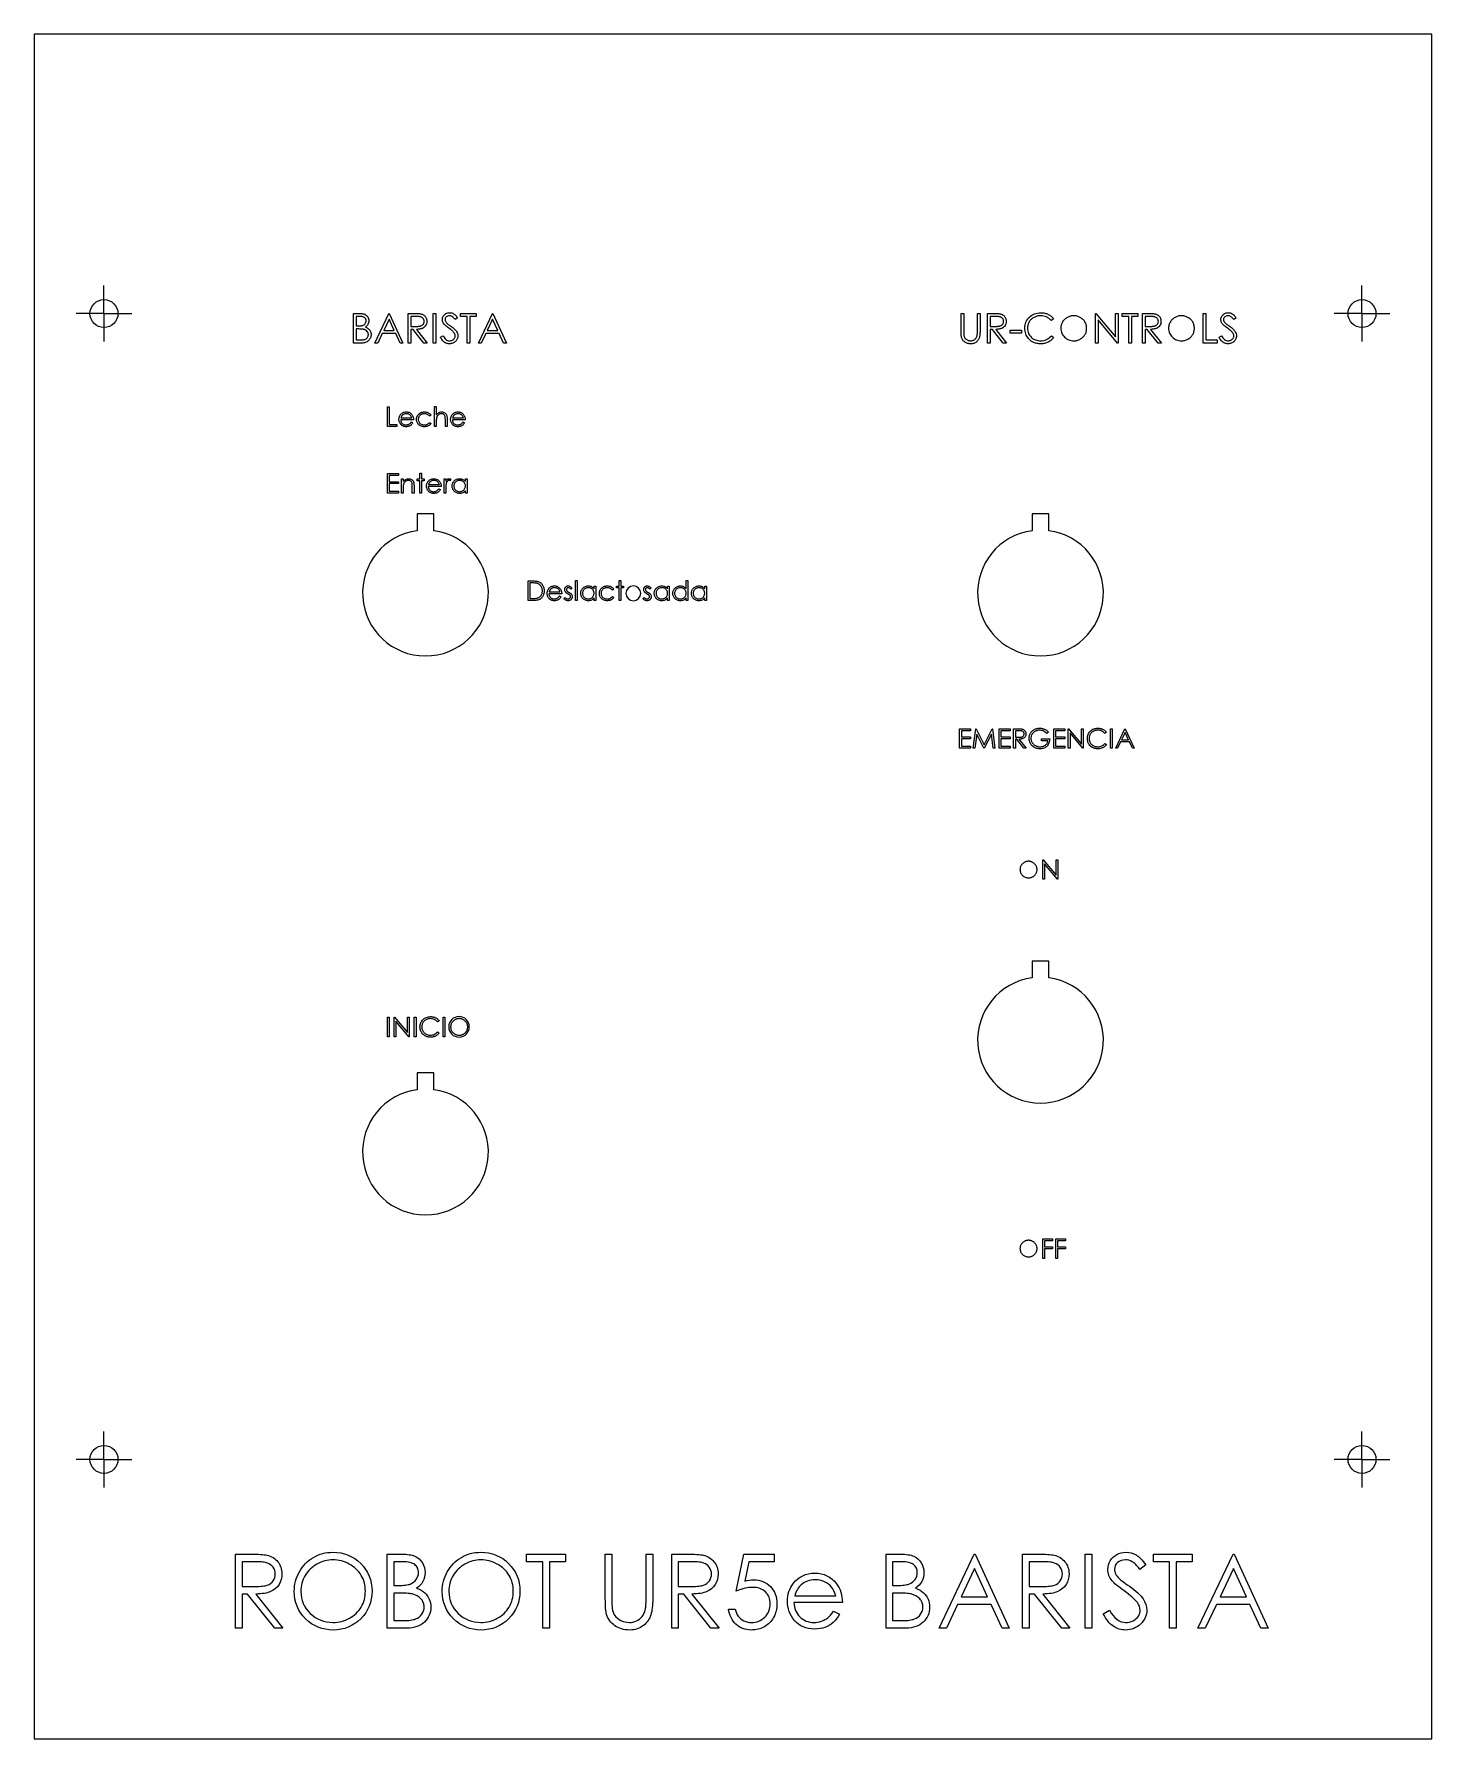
# Model space of a CAD drawing. Header units: millimetres. Extents: x 38 to 288, y 38 to 343.
import ezdxf

# ---------------------------------------------------------------- set-up
doc = ezdxf.new("R2010")
doc.units = ezdxf.units.MM

# ---------------------------------------------------------------- blocks, each defined once
blk = doc.blocks.new('SW_CENTERMARKSYMBOL_0')
at = {"color": 0, "linetype": 'Continuous', "lineweight": 18}
for p, q in [((0, 2.5), (0, 5)), ((-2.5, 0), (-5, 0)), ((0, 0), (-2.5, 0)), ((0, 0), (0, 2.5)), ((0, 0), (0, -2.5)), ((0, 0), (2.5, 0)), ((2.5, 0), (5, 0)), ((0, -2.5), (0, -5))]:
    blk.add_line(p, q, dxfattribs=at)
blk = doc.blocks.new('SW_CENTERMARKSYMBOL_1')
at = {"color": 0, "linetype": 'Continuous', "lineweight": 18}
for p, q in [((0, 2.5), (0, 5)), ((-2.5, 0), (-5, 0)), ((0, 0), (-2.5, 0)), ((0, 0), (0, 2.5)), ((0, 0), (0, -2.5)), ((0, 0), (2.5, 0)), ((2.5, 0), (5, 0)), ((0, -2.5), (0, -5))]:
    blk.add_line(p, q, dxfattribs=at)
blk = doc.blocks.new('SW_CENTERMARKSYMBOL_2')
at = {"color": 0, "linetype": 'Continuous', "lineweight": 18}
for p, q in [((0, 2.5), (0, 5)), ((-2.5, 0), (-5, 0)), ((0, 0), (-2.5, 0)), ((0, 0), (0, 2.5)), ((0, 0), (0, -2.5)), ((0, 0), (2.5, 0)), ((2.5, 0), (5, 0)), ((0, -2.5), (0, -5))]:
    blk.add_line(p, q, dxfattribs=at)
blk = doc.blocks.new('SW_CENTERMARKSYMBOL_3')
at = {"color": 0, "linetype": 'Continuous', "lineweight": 18}
for p, q in [((0, 2.5), (0, 5)), ((-2.5, 0), (-5, 0)), ((0, 0), (-2.5, 0)), ((0, 0), (0, 2.5)), ((0, 0), (0, -2.5)), ((0, 0), (2.5, 0)), ((2.5, 0), (5, 0)), ((0, -2.5), (0, -5))]:
    blk.add_line(p, q, dxfattribs=at)

msp = doc.modelspace()

# ---------------------------------------------------------------- linework, layer by layer
at = {"color": 7, "linetype": 'Continuous', "lineweight": 25}
for p, q in [((37.8, 342.74), (37.8, 37.74)), ((287.8, 342.74), (37.8, 342.74)), ((287.8, 37.74), (287.8, 342.74)), ((109.3, 256.89), (106.3, 256.89)), ((106.3, 256.89), (106.3, 253.89)), ((109.3, 253.89), (109.3, 256.89)), ((219.3, 256.89), (216.3, 256.89)), ((216.3, 256.89), (216.3, 253.89)), ((219.3, 253.89), (219.3, 256.89)), ((219.3, 176.89), (216.3, 176.89)), ((216.3, 176.89), (216.3, 173.89)), ((219.3, 173.89), (219.3, 176.89)), ((109.3, 156.89), (106.3, 156.89)), ((106.3, 156.89), (106.3, 153.89)), ((109.3, 153.89), (109.3, 156.89)), ((37.8, 37.74), (287.8, 37.74))]:
    msp.add_line(p, q, dxfattribs=at)
at = {"color": 7, "linetype": 'Continuous'}
for p, q in [((223.71, 292.89), (223.71, 292.89)), ((242.98, 292.89), (242.98, 292.89)), ((144.98, 243.7), (144.98, 243.7)), ((215.64, 195.11), (215.64, 195.11)), ((215.64, 127.3), (215.64, 127.3))]:
    msp.add_line(p, q, dxfattribs=at)
at = {"color": 7, "linetype": 'Continuous', "flags": 128}
for points in [[(110.48, 288.49), (110.93, 288.76), (110.93, 288.76), (111.06, 288.55), (111.19, 288.37), (111.33, 288.22), (111.47, 288.09), (111.62, 288), (111.77, 287.93), (111.93, 287.89), (112.09, 287.87), (112.09, 287.87), (112.23, 287.88), (112.37, 287.9), (112.5, 287.94), (112.62, 288), (112.74, 288.06), (112.84, 288.14), (112.93, 288.23), (113, 288.33), (113.06, 288.43), (113.1, 288.54), (113.12, 288.65), (113.13, 288.77), (113.13, 288.77), (113.12, 288.9), (113.08, 289.03), (113.02, 289.16), (112.94, 289.29), (112.94, 289.29), (112.87, 289.38), (112.78, 289.47), (112.68, 289.57), (112.57, 289.68), (112.44, 289.78), (112.31, 289.9), (112.15, 290.01), (111.99, 290.13), (111.99, 290.13), (111.82, 290.25), (111.67, 290.37), (111.54, 290.47), (111.42, 290.56), (111.32, 290.65), (111.24, 290.72), (111.17, 290.79), (111.12, 290.85), (111.12, 290.85), (111.05, 290.95), (110.99, 291.04), (110.94, 291.14), (110.9, 291.24), (110.86, 291.34), (110.84, 291.45), (110.83, 291.55), (110.82, 291.66), (110.82, 291.66), (110.83, 291.83), (110.87, 291.99), (110.92, 292.14), (110.99, 292.29), (111.08, 292.42), (111.19, 292.54), (111.32, 292.64), (111.46, 292.73), (111.62, 292.8), (111.78, 292.85), (111.95, 292.88), (112.13, 292.89), (112.13, 292.89), (112.31, 292.88), (112.49, 292.85), (112.67, 292.79), (112.84, 292.7), (112.92, 292.65), (113, 292.59), (113.09, 292.51), (113.18, 292.43), (113.27, 292.34), (113.35, 292.23), (113.45, 292.12), (113.54, 292), (113.54, 292), (113.11, 291.67), (113.11, 291.67), (113.03, 291.77), (112.95, 291.86), (112.88, 291.94), (112.81, 292.02), (112.75, 292.08), (112.68, 292.13), (112.62, 292.18), (112.56, 292.22), (112.45, 292.28), (112.33, 292.32), (112.2, 292.34), (112.07, 292.35), (112.07, 292.35), (111.91, 292.34), (111.76, 292.3), (111.63, 292.24), (111.52, 292.16), (111.42, 292.05), (111.35, 291.94), (111.31, 291.82), (111.3, 291.68), (111.3, 291.68), (111.3, 291.6), (111.32, 291.51), (111.34, 291.43), (111.37, 291.35), (111.42, 291.27), (111.48, 291.18), (111.55, 291.09), (111.65, 291), (111.65, 291), (111.68, 290.97), (111.73, 290.93), (111.8, 290.88), (111.88, 290.81), (111.98, 290.74), (112.09, 290.66), (112.21, 290.57), (112.36, 290.47), (112.36, 290.47), (112.53, 290.34), (112.69, 290.22), (112.83, 290.1), (112.96, 289.99), (113.08, 289.88), (113.18, 289.77), (113.27, 289.66), (113.34, 289.56), (113.46, 289.36), (113.54, 289.16), (113.59, 288.96), (113.6, 288.76), (113.6, 288.76), (113.6, 288.62), (113.58, 288.48), (113.54, 288.35), (113.49, 288.22), (113.43, 288.1), (113.36, 287.98), (113.27, 287.87), (113.16, 287.76), (113.05, 287.66), (112.93, 287.57), (112.81, 287.5), (112.68, 287.44), (112.54, 287.39), (112.4, 287.36), (112.25, 287.34), (112.09, 287.33), (112.09, 287.33), (111.97, 287.33), (111.86, 287.35), (111.74, 287.37), (111.63, 287.4), (111.52, 287.43), (111.42, 287.48), (111.31, 287.53), (111.21, 287.6), (111.11, 287.67), (111.02, 287.75), (110.92, 287.85), (110.83, 287.95), (110.74, 288.07), (110.65, 288.2), (110.57, 288.34), (110.48, 288.49)], [(220.15, 291.79), (219.74, 291.47), (219.74, 291.47), (219.65, 291.57), (219.55, 291.67), (219.45, 291.76), (219.35, 291.85), (219.24, 291.93), (219.13, 292), (219.01, 292.07), (218.89, 292.13), (218.64, 292.22), (218.38, 292.29), (218.1, 292.34), (217.81, 292.35), (217.81, 292.35), (217.65, 292.35), (217.5, 292.33), (217.34, 292.31), (217.19, 292.28), (217.05, 292.23), (216.9, 292.18), (216.76, 292.12), (216.62, 292.05), (216.49, 291.97), (216.36, 291.89), (216.25, 291.8), (216.14, 291.7), (216.03, 291.59), (215.94, 291.48), (215.85, 291.37), (215.77, 291.24), (215.7, 291.12), (215.64, 290.98), (215.59, 290.85), (215.55, 290.71), (215.51, 290.56), (215.49, 290.42), (215.48, 290.26), (215.47, 290.11), (215.47, 290.11), (215.48, 289.87), (215.51, 289.65), (215.57, 289.43), (215.64, 289.23), (215.73, 289.04), (215.85, 288.85), (215.99, 288.68), (216.15, 288.51), (216.32, 288.36), (216.5, 288.23), (216.7, 288.12), (216.91, 288.03), (217.13, 287.96), (217.35, 287.91), (217.6, 287.88), (217.85, 287.87), (217.85, 287.87), (218.12, 287.89), (218.39, 287.93), (218.64, 288), (218.88, 288.09), (219.11, 288.22), (219.33, 288.37), (219.54, 288.55), (219.74, 288.76), (219.74, 288.76), (220.15, 288.44), (220.15, 288.44), (220.05, 288.31), (219.94, 288.19), (219.83, 288.08), (219.71, 287.97), (219.58, 287.87), (219.45, 287.78), (219.31, 287.7), (219.17, 287.62), (219.02, 287.55), (218.86, 287.49), (218.71, 287.44), (218.54, 287.4), (218.38, 287.37), (218.2, 287.35), (218.03, 287.33), (217.85, 287.33), (217.85, 287.33), (217.68, 287.33), (217.51, 287.35), (217.35, 287.36), (217.19, 287.39), (217.04, 287.42), (216.89, 287.46), (216.75, 287.51), (216.61, 287.56), (216.48, 287.62), (216.35, 287.69), (216.22, 287.77), (216.1, 287.85), (215.99, 287.94), (215.88, 288.04), (215.77, 288.14), (215.67, 288.26), (215.67, 288.26), (215.51, 288.46), (215.37, 288.67), (215.26, 288.89), (215.16, 289.12), (215.09, 289.36), (215.04, 289.61), (215.01, 289.87), (215, 290.14), (215, 290.14), (215.01, 290.43), (215.05, 290.7), (215.11, 290.96), (215.2, 291.21), (215.31, 291.45), (215.45, 291.68), (215.62, 291.89), (215.81, 292.1), (216.02, 292.29), (216.24, 292.45), (216.48, 292.58), (216.72, 292.7), (216.98, 292.78), (217.26, 292.84), (217.54, 292.88), (217.84, 292.89), (217.84, 292.89), (218.03, 292.89), (218.2, 292.88), (218.38, 292.85), (218.55, 292.82), (218.71, 292.78), (218.87, 292.73), (219.03, 292.67), (219.18, 292.6), (219.32, 292.53), (219.46, 292.44), (219.59, 292.35), (219.72, 292.25), (219.84, 292.15), (219.95, 292.03), (220.05, 291.91), (220.15, 291.79)], [(249.73, 288.49), (250.18, 288.76), (250.18, 288.76), (250.31, 288.55), (250.44, 288.37), (250.58, 288.22), (250.72, 288.09), (250.87, 288), (251.02, 287.93), (251.18, 287.89), (251.34, 287.87), (251.34, 287.87), (251.48, 287.88), (251.61, 287.9), (251.74, 287.94), (251.87, 288), (251.99, 288.06), (252.09, 288.14), (252.18, 288.23), (252.25, 288.33), (252.3, 288.43), (252.35, 288.54), (252.37, 288.65), (252.38, 288.77), (252.38, 288.77), (252.37, 288.9), (252.33, 289.03), (252.27, 289.16), (252.19, 289.29), (252.19, 289.29), (252.12, 289.38), (252.03, 289.47), (251.93, 289.57), (251.82, 289.68), (251.69, 289.78), (251.55, 289.9), (251.4, 290.01), (251.23, 290.13), (251.23, 290.13), (251.07, 290.25), (250.92, 290.37), (250.78, 290.47), (250.67, 290.56), (250.57, 290.65), (250.48, 290.72), (250.42, 290.79), (250.37, 290.85), (250.37, 290.85), (250.3, 290.95), (250.24, 291.04), (250.19, 291.14), (250.14, 291.24), (250.11, 291.34), (250.09, 291.45), (250.07, 291.55), (250.07, 291.66), (250.07, 291.66), (250.08, 291.83), (250.11, 291.99), (250.16, 292.14), (250.24, 292.29), (250.33, 292.42), (250.44, 292.54), (250.57, 292.64), (250.71, 292.73), (250.87, 292.8), (251.03, 292.85), (251.2, 292.88), (251.37, 292.89), (251.37, 292.89), (251.56, 292.88), (251.74, 292.85), (251.92, 292.79), (252.08, 292.7), (252.17, 292.65), (252.25, 292.59), (252.34, 292.51), (252.42, 292.43), (252.51, 292.34), (252.6, 292.23), (252.69, 292.12), (252.78, 292), (252.78, 292), (252.35, 291.67), (252.35, 291.67), (252.28, 291.77), (252.2, 291.86), (252.13, 291.94), (252.06, 292.02), (251.99, 292.08), (251.93, 292.13), (251.87, 292.18), (251.81, 292.22), (251.7, 292.28), (251.58, 292.32), (251.45, 292.34), (251.32, 292.35), (251.32, 292.35), (251.16, 292.34), (251.01, 292.3), (250.88, 292.24), (250.76, 292.16), (250.67, 292.05), (250.6, 291.94), (250.56, 291.82), (250.55, 291.68), (250.55, 291.68), (250.55, 291.6), (250.56, 291.51), (250.59, 291.43), (250.62, 291.35), (250.67, 291.27), (250.73, 291.18), (250.8, 291.09), (250.89, 291), (250.89, 291), (250.93, 290.97), (250.98, 290.93), (251.04, 290.88), (251.13, 290.81), (251.22, 290.74), (251.34, 290.66), (251.46, 290.57), (251.61, 290.47), (251.61, 290.47), (251.78, 290.34), (251.94, 290.22), (252.08, 290.1), (252.21, 289.99), (252.32, 289.88), (252.42, 289.77), (252.51, 289.66), (252.59, 289.56), (252.7, 289.36), (252.79, 289.16), (252.84, 288.96), (252.85, 288.76), (252.85, 288.76), (252.85, 288.62), (252.82, 288.48), (252.79, 288.35), (252.74, 288.22), (252.68, 288.1), (252.6, 287.98), (252.51, 287.87), (252.41, 287.76), (252.3, 287.66), (252.18, 287.57), (252.05, 287.5), (251.92, 287.44), (251.79, 287.39), (251.64, 287.36), (251.5, 287.34), (251.34, 287.33), (251.34, 287.33), (251.22, 287.33), (251.1, 287.35), (250.99, 287.37), (250.88, 287.4), (250.77, 287.43), (250.66, 287.48), (250.56, 287.53), (250.46, 287.6), (250.36, 287.67), (250.27, 287.75), (250.17, 287.85), (250.08, 287.95), (249.99, 288.07), (249.9, 288.2), (249.82, 288.34), (249.73, 288.49)], [(94.95, 292.76), (95.98, 292.76), (95.98, 292.76), (96.13, 292.76), (96.27, 292.75), (96.41, 292.74), (96.53, 292.72), (96.65, 292.7), (96.75, 292.67), (96.85, 292.64), (96.94, 292.61), (97.1, 292.52), (97.24, 292.42), (97.36, 292.29), (97.47, 292.14), (97.55, 291.98), (97.61, 291.81), (97.65, 291.63), (97.66, 291.45), (97.66, 291.45), (97.65, 291.27), (97.62, 291.11), (97.57, 290.95), (97.51, 290.8), (97.42, 290.66), (97.32, 290.53), (97.19, 290.42), (97.05, 290.32), (97.05, 290.32), (97.23, 290.25), (97.39, 290.17), (97.52, 290.09), (97.64, 289.99), (97.73, 289.9), (97.82, 289.79), (97.89, 289.67), (97.95, 289.54), (98, 289.41), (98.04, 289.27), (98.06, 289.12), (98.07, 288.97), (98.07, 288.97), (98.06, 288.81), (98.04, 288.67), (98, 288.52), (97.95, 288.39), (97.89, 288.26), (97.81, 288.13), (97.72, 288.01), (97.61, 287.9), (97.49, 287.8), (97.36, 287.71), (97.22, 287.64), (97.07, 287.58), (96.91, 287.53), (96.75, 287.49), (96.57, 287.47), (96.38, 287.47), (96.38, 287.47), (94.95, 287.47), (94.95, 287.47), (94.95, 292.76)], [(95.42, 292.22), (95.42, 290.52), (95.42, 290.52), (95.74, 290.52), (95.74, 290.52), (95.88, 290.52), (96.01, 290.53), (96.13, 290.53), (96.25, 290.54), (96.35, 290.56), (96.44, 290.58), (96.52, 290.6), (96.59, 290.62), (96.72, 290.68), (96.84, 290.75), (96.94, 290.84), (97.03, 290.95), (97.1, 291.06), (97.15, 291.18), (97.18, 291.3), (97.19, 291.44), (97.19, 291.44), (97.18, 291.52), (97.17, 291.61), (97.15, 291.69), (97.12, 291.76), (97.08, 291.83), (97.04, 291.89), (96.98, 291.95), (96.92, 292.01), (96.85, 292.06), (96.76, 292.1), (96.67, 292.13), (96.57, 292.16), (96.46, 292.19), (96.34, 292.2), (96.21, 292.21), (96.07, 292.22), (96.07, 292.22), (95.42, 292.22)], [(95.42, 289.98), (95.42, 288.01), (95.42, 288.01), (96.1, 288.01), (96.1, 288.01), (96.24, 288.01), (96.38, 288.02), (96.5, 288.02), (96.62, 288.04), (96.72, 288.05), (96.82, 288.07), (96.9, 288.09), (96.98, 288.12), (97.11, 288.18), (97.23, 288.26), (97.33, 288.35), (97.42, 288.46), (97.5, 288.58), (97.55, 288.71), (97.58, 288.83), (97.59, 288.97), (97.59, 288.97), (97.59, 289.05), (97.58, 289.13), (97.56, 289.21), (97.54, 289.29), (97.5, 289.36), (97.46, 289.43), (97.42, 289.5), (97.36, 289.56), (97.24, 289.68), (97.09, 289.78), (96.92, 289.86), (96.73, 289.91), (96.73, 289.91), (96.65, 289.93), (96.56, 289.94), (96.46, 289.95), (96.34, 289.96), (96.21, 289.97), (96.06, 289.97), (95.91, 289.98), (95.74, 289.98), (95.74, 289.98), (95.42, 289.98)], [(101.33, 292.76), (103.77, 287.47), (103.77, 287.47), (103.25, 287.47), (103.25, 287.47), (102.47, 289.16), (102.47, 289.16), (100.07, 289.16), (100.07, 289.16), (99.27, 287.47), (99.27, 287.47), (98.75, 287.47), (98.75, 287.47), (101.26, 292.76), (101.26, 292.76), (101.33, 292.76)], [(101.29, 291.73), (100.33, 289.7), (100.33, 289.7), (102.22, 289.7), (102.22, 289.7), (101.29, 291.73)], [(104.72, 292.76), (105.78, 292.76), (105.78, 292.76), (105.99, 292.76), (106.18, 292.75), (106.36, 292.75), (106.52, 292.74), (106.66, 292.73), (106.78, 292.72), (106.89, 292.7), (106.98, 292.69), (106.98, 292.69), (107.09, 292.65), (107.2, 292.62), (107.31, 292.57), (107.4, 292.52), (107.5, 292.45), (107.59, 292.38), (107.67, 292.31), (107.74, 292.22), (107.81, 292.13), (107.88, 292.03), (107.93, 291.93), (107.97, 291.82), (108, 291.71), (108.02, 291.59), (108.04, 291.47), (108.04, 291.34), (108.04, 291.34), (108.03, 291.13), (107.99, 290.93), (107.92, 290.75), (107.83, 290.58), (107.72, 290.42), (107.58, 290.29), (107.42, 290.17), (107.24, 290.08), (107.13, 290.04), (107.02, 290.01), (106.9, 289.98), (106.77, 289.95), (106.64, 289.93), (106.49, 289.92), (106.33, 289.91), (106.17, 289.91), (106.17, 289.91), (108.11, 287.47), (108.11, 287.47), (107.52, 287.47), (107.52, 287.47), (105.58, 289.91), (105.58, 289.91), (105.19, 289.91), (105.19, 289.91), (105.19, 287.47), (105.19, 287.47), (104.72, 287.47), (104.72, 287.47), (104.72, 292.76)], [(105.19, 292.22), (105.19, 290.45), (105.19, 290.45), (106.16, 290.44), (106.16, 290.44), (106.3, 290.44), (106.42, 290.45), (106.54, 290.46), (106.65, 290.47), (106.75, 290.48), (106.84, 290.5), (106.92, 290.52), (106.99, 290.54), (107.12, 290.6), (107.23, 290.67), (107.33, 290.76), (107.42, 290.86), (107.48, 290.97), (107.53, 291.09), (107.56, 291.21), (107.57, 291.34), (107.57, 291.34), (107.56, 291.47), (107.53, 291.59), (107.48, 291.71), (107.41, 291.82), (107.33, 291.92), (107.24, 292), (107.13, 292.07), (107.01, 292.12), (106.94, 292.14), (106.87, 292.16), (106.78, 292.18), (106.68, 292.19), (106.57, 292.2), (106.45, 292.21), (106.32, 292.21), (106.18, 292.22), (106.18, 292.22), (105.19, 292.22)], [(109.19, 292.76), (109.67, 292.76), (109.67, 292.76), (109.67, 287.47), (109.67, 287.47), (109.19, 287.47), (109.19, 287.47), (109.19, 292.76)], [(114.08, 292.22), (114.08, 292.76), (114.08, 292.76), (116.86, 292.76), (116.86, 292.76), (116.86, 292.22), (116.86, 292.22), (115.71, 292.22), (115.71, 292.22), (115.71, 287.47), (115.71, 287.47), (115.23, 287.47), (115.23, 287.47), (115.23, 292.22), (115.23, 292.22), (114.08, 292.22)], [(119.85, 292.76), (122.29, 287.47), (122.29, 287.47), (121.77, 287.47), (121.77, 287.47), (120.99, 289.16), (120.99, 289.16), (118.59, 289.16), (118.59, 289.16), (117.79, 287.47), (117.79, 287.47), (117.27, 287.47), (117.27, 287.47), (119.78, 292.76), (119.78, 292.76), (119.85, 292.76)], [(119.81, 291.73), (118.85, 289.7), (118.85, 289.7), (120.74, 289.7), (120.74, 289.7), (119.81, 291.73)], [(203.6, 292.76), (204.07, 292.76), (204.07, 292.76), (204.07, 289.59), (204.07, 289.59), (204.07, 289.45), (204.07, 289.33), (204.08, 289.22), (204.08, 289.13), (204.08, 289.05), (204.09, 288.98), (204.09, 288.92), (204.09, 288.88), (204.09, 288.88), (204.12, 288.73), (204.16, 288.6), (204.21, 288.48), (204.28, 288.36), (204.36, 288.26), (204.46, 288.17), (204.58, 288.09), (204.72, 288.01), (204.87, 287.95), (205.02, 287.91), (205.17, 287.88), (205.32, 287.87), (205.32, 287.87), (205.45, 287.88), (205.58, 287.9), (205.7, 287.94), (205.82, 287.98), (205.94, 288.04), (206.04, 288.12), (206.14, 288.2), (206.22, 288.29), (206.3, 288.39), (206.37, 288.51), (206.42, 288.63), (206.46, 288.77), (206.46, 288.77), (206.47, 288.82), (206.49, 288.89), (206.49, 288.98), (206.5, 289.07), (206.51, 289.18), (206.51, 289.3), (206.51, 289.44), (206.52, 289.59), (206.52, 289.59), (206.52, 292.76), (206.52, 292.76), (206.99, 292.76), (206.99, 292.76), (206.99, 289.56), (206.99, 289.56), (206.99, 289.39), (206.98, 289.22), (206.97, 289.07), (206.96, 288.92), (206.94, 288.78), (206.92, 288.65), (206.89, 288.53), (206.86, 288.41), (206.82, 288.31), (206.77, 288.2), (206.72, 288.1), (206.66, 288.01), (206.58, 287.91), (206.5, 287.82), (206.42, 287.74), (206.32, 287.65), (206.22, 287.58), (206.11, 287.51), (205.99, 287.46), (205.88, 287.41), (205.75, 287.38), (205.62, 287.35), (205.49, 287.34), (205.35, 287.33), (205.35, 287.33), (205.19, 287.34), (205.05, 287.35), (204.91, 287.37), (204.77, 287.41), (204.64, 287.45), (204.52, 287.5), (204.4, 287.56), (204.28, 287.64), (204.18, 287.72), (204.08, 287.8), (203.99, 287.89), (203.92, 287.99), (203.85, 288.1), (203.79, 288.21), (203.74, 288.32), (203.69, 288.45), (203.69, 288.45), (203.67, 288.53), (203.65, 288.63), (203.64, 288.75), (203.62, 288.88), (203.61, 289.03), (203.61, 289.19), (203.6, 289.37), (203.6, 289.56), (203.6, 289.56), (203.6, 292.76)], [(208.35, 292.76), (209.41, 292.76), (209.41, 292.76), (209.62, 292.76), (209.81, 292.75), (209.99, 292.75), (210.15, 292.74), (210.29, 292.73), (210.41, 292.72), (210.52, 292.7), (210.61, 292.69), (210.61, 292.69), (210.72, 292.65), (210.83, 292.62), (210.94, 292.57), (211.03, 292.52), (211.13, 292.45), (211.22, 292.38), (211.3, 292.31), (211.38, 292.22), (211.45, 292.13), (211.51, 292.03), (211.56, 291.93), (211.6, 291.82), (211.63, 291.71), (211.65, 291.59), (211.67, 291.47), (211.67, 291.34), (211.67, 291.34), (211.66, 291.13), (211.62, 290.93), (211.55, 290.75), (211.46, 290.58), (211.35, 290.42), (211.21, 290.29), (211.05, 290.17), (210.87, 290.08), (210.76, 290.04), (210.65, 290.01), (210.53, 289.98), (210.41, 289.95), (210.27, 289.93), (210.12, 289.92), (209.96, 289.91), (209.8, 289.91), (209.8, 289.91), (211.74, 287.47), (211.74, 287.47), (211.15, 287.47), (211.15, 287.47), (209.21, 289.91), (209.21, 289.91), (208.82, 289.91), (208.82, 289.91), (208.82, 287.47), (208.82, 287.47), (208.35, 287.47), (208.35, 287.47), (208.35, 292.76)], [(208.82, 292.22), (208.82, 290.45), (208.82, 290.45), (209.79, 290.44), (209.79, 290.44), (209.93, 290.44), (210.05, 290.45), (210.17, 290.46), (210.28, 290.47), (210.38, 290.48), (210.47, 290.5), (210.55, 290.52), (210.62, 290.54), (210.75, 290.6), (210.87, 290.67), (210.96, 290.76), (211.05, 290.86), (211.11, 290.97), (211.16, 291.09), (211.19, 291.21), (211.2, 291.34), (211.2, 291.34), (211.19, 291.47), (211.16, 291.59), (211.11, 291.71), (211.04, 291.82), (210.96, 291.92), (210.87, 292), (210.76, 292.07), (210.64, 292.12), (210.57, 292.14), (210.5, 292.16), (210.41, 292.18), (210.31, 292.19), (210.2, 292.2), (210.08, 292.21), (209.95, 292.21), (209.81, 292.22), (209.81, 292.22), (208.82, 292.22)], [(212.35, 289.77), (214.39, 289.77), (214.39, 289.77), (214.39, 289.23), (214.39, 289.23), (212.35, 289.23), (212.35, 289.23), (212.35, 289.77)], [(223.74, 292.35), (223.59, 292.35), (223.44, 292.33), (223.29, 292.31), (223.15, 292.28), (223.01, 292.23), (222.86, 292.18), (222.73, 292.12), (222.59, 292.05), (222.46, 291.97), (222.33, 291.88), (222.22, 291.79), (222.11, 291.69), (222.01, 291.59), (221.91, 291.48), (221.82, 291.36), (221.75, 291.23), (221.67, 291.1), (221.61, 290.97), (221.56, 290.83), (221.52, 290.69), (221.48, 290.55), (221.46, 290.4), (221.45, 290.25), (221.44, 290.09), (221.44, 290.09), (221.45, 289.86), (221.48, 289.64), (221.54, 289.43), (221.61, 289.23), (221.7, 289.04), (221.82, 288.85), (221.96, 288.68), (222.11, 288.52), (222.29, 288.37), (222.47, 288.23), (222.66, 288.12), (222.86, 288.03), (223.06, 287.96), (223.28, 287.91), (223.5, 287.88), (223.74, 287.87), (223.74, 287.87), (223.89, 287.88), (224.05, 287.89), (224.2, 287.91), (224.35, 287.95), (224.49, 287.99), (224.64, 288.04), (224.77, 288.1), (224.91, 288.17), (225.04, 288.25), (225.17, 288.33), (225.28, 288.42), (225.39, 288.52), (225.49, 288.62), (225.59, 288.73), (225.67, 288.85), (225.75, 288.98), (225.82, 289.11), (225.88, 289.24), (225.94, 289.38), (225.98, 289.52), (226.01, 289.66), (226.04, 289.81), (226.05, 289.96), (226.05, 290.12), (226.05, 290.12), (226.05, 290.27), (226.04, 290.42), (226.01, 290.57), (225.98, 290.71), (225.94, 290.85), (225.88, 290.98), (225.82, 291.11), (225.75, 291.24), (225.67, 291.36), (225.59, 291.48), (225.49, 291.59), (225.39, 291.7), (225.28, 291.79), (225.16, 291.88), (225.03, 291.97), (224.9, 292.05), (224.76, 292.12), (224.62, 292.18), (224.48, 292.23), (224.34, 292.28), (224.19, 292.31), (224.04, 292.33), (223.89, 292.35), (223.74, 292.35)], [(227.61, 287.47), (227.61, 292.76), (227.61, 292.76), (227.71, 292.76), (227.71, 292.76), (231.21, 288.59), (231.21, 288.59), (231.21, 292.76), (231.21, 292.76), (231.69, 292.76), (231.69, 292.76), (231.69, 287.47), (231.69, 287.47), (231.58, 287.47), (231.58, 287.47), (228.09, 291.62), (228.09, 291.62), (228.09, 287.47), (228.09, 287.47), (227.61, 287.47)], [(232.43, 292.22), (232.43, 292.76), (232.43, 292.76), (235.21, 292.76), (235.21, 292.76), (235.21, 292.22), (235.21, 292.22), (234.06, 292.22), (234.06, 292.22), (234.06, 287.47), (234.06, 287.47), (233.58, 287.47), (233.58, 287.47), (233.58, 292.22), (233.58, 292.22), (232.43, 292.22)], [(236.03, 292.76), (237.09, 292.76), (237.09, 292.76), (237.3, 292.76), (237.49, 292.75), (237.67, 292.75), (237.83, 292.74), (237.97, 292.73), (238.09, 292.72), (238.2, 292.7), (238.29, 292.69), (238.29, 292.69), (238.4, 292.65), (238.51, 292.62), (238.62, 292.57), (238.71, 292.52), (238.81, 292.45), (238.9, 292.38), (238.98, 292.31), (239.05, 292.22), (239.12, 292.13), (239.19, 292.03), (239.24, 291.93), (239.28, 291.82), (239.31, 291.71), (239.33, 291.59), (239.35, 291.47), (239.35, 291.34), (239.35, 291.34), (239.34, 291.13), (239.3, 290.93), (239.23, 290.75), (239.14, 290.58), (239.03, 290.42), (238.89, 290.29), (238.73, 290.17), (238.55, 290.08), (238.44, 290.04), (238.33, 290.01), (238.21, 289.98), (238.08, 289.95), (237.95, 289.93), (237.8, 289.92), (237.64, 289.91), (237.48, 289.91), (237.48, 289.91), (239.42, 287.47), (239.42, 287.47), (238.83, 287.47), (238.83, 287.47), (236.89, 289.91), (236.89, 289.91), (236.5, 289.91), (236.5, 289.91), (236.5, 287.47), (236.5, 287.47), (236.03, 287.47), (236.03, 287.47), (236.03, 292.76)], [(236.5, 292.22), (236.5, 290.45), (236.5, 290.45), (237.47, 290.44), (237.47, 290.44), (237.61, 290.44), (237.73, 290.45), (237.85, 290.46), (237.96, 290.47), (238.06, 290.48), (238.15, 290.5), (238.23, 290.52), (238.3, 290.54), (238.43, 290.6), (238.54, 290.67), (238.64, 290.76), (238.73, 290.86), (238.79, 290.97), (238.84, 291.09), (238.87, 291.21), (238.88, 291.34), (238.88, 291.34), (238.87, 291.47), (238.84, 291.59), (238.79, 291.71), (238.72, 291.82), (238.64, 291.92), (238.55, 292), (238.44, 292.07), (238.32, 292.12), (238.25, 292.14), (238.18, 292.16), (238.09, 292.18), (237.99, 292.19), (237.88, 292.2), (237.76, 292.21), (237.63, 292.21), (237.49, 292.22), (237.49, 292.22), (236.5, 292.22)], [(243, 292.35), (242.85, 292.35), (242.71, 292.33), (242.56, 292.31), (242.41, 292.28), (242.27, 292.23), (242.13, 292.18), (241.99, 292.12), (241.86, 292.05), (241.73, 291.97), (241.6, 291.88), (241.49, 291.79), (241.38, 291.69), (241.27, 291.59), (241.18, 291.48), (241.09, 291.36), (241.01, 291.23), (240.94, 291.1), (240.88, 290.97), (240.83, 290.83), (240.78, 290.69), (240.75, 290.55), (240.73, 290.4), (240.71, 290.25), (240.71, 290.09), (240.71, 290.09), (240.72, 289.86), (240.75, 289.64), (240.8, 289.43), (240.88, 289.23), (240.97, 289.04), (241.09, 288.85), (241.22, 288.68), (241.38, 288.52), (241.55, 288.37), (241.74, 288.23), (241.93, 288.12), (242.12, 288.03), (242.33, 287.96), (242.55, 287.91), (242.77, 287.88), (243, 287.87), (243, 287.87), (243.16, 287.88), (243.31, 287.89), (243.47, 287.91), (243.61, 287.95), (243.76, 287.99), (243.9, 288.04), (244.04, 288.1), (244.18, 288.17), (244.31, 288.25), (244.43, 288.33), (244.55, 288.42), (244.66, 288.52), (244.76, 288.62), (244.85, 288.73), (244.94, 288.85), (245.02, 288.98), (245.09, 289.11), (245.15, 289.24), (245.2, 289.38), (245.25, 289.52), (245.28, 289.66), (245.3, 289.81), (245.32, 289.96), (245.32, 290.12), (245.32, 290.12), (245.32, 290.27), (245.3, 290.42), (245.28, 290.57), (245.25, 290.71), (245.2, 290.85), (245.15, 290.98), (245.09, 291.11), (245.02, 291.24), (244.94, 291.36), (244.85, 291.48), (244.76, 291.59), (244.66, 291.7), (244.55, 291.79), (244.43, 291.88), (244.3, 291.97), (244.17, 292.05), (244.03, 292.12), (243.89, 292.18), (243.75, 292.23), (243.6, 292.28), (243.46, 292.31), (243.31, 292.33), (243.16, 292.35), (243, 292.35)], [(246.88, 292.76), (247.36, 292.76), (247.36, 292.76), (247.36, 288.01), (247.36, 288.01), (249.39, 288.01), (249.39, 288.01), (249.39, 287.47), (249.39, 287.47), (246.88, 287.47), (246.88, 287.47), (246.88, 292.76)], [(100.99, 276.04), (101.31, 276.04), (101.31, 276.04), (101.31, 272.9), (101.31, 272.9), (102.65, 272.9), (102.65, 272.9), (102.65, 272.54), (102.65, 272.54), (100.99, 272.54), (100.99, 272.54), (100.99, 276.04)], [(105.24, 273.35), (105.52, 273.2), (105.52, 273.2), (105.45, 273.08), (105.38, 272.98), (105.3, 272.89), (105.22, 272.8), (105.13, 272.73), (105.04, 272.67), (104.94, 272.62), (104.83, 272.57), (104.72, 272.54), (104.6, 272.52), (104.47, 272.5), (104.34, 272.5), (104.34, 272.5), (104.2, 272.5), (104.06, 272.52), (103.93, 272.55), (103.8, 272.6), (103.69, 272.65), (103.58, 272.72), (103.49, 272.81), (103.4, 272.9), (103.32, 273), (103.25, 273.11), (103.19, 273.22), (103.14, 273.33), (103.1, 273.45), (103.08, 273.56), (103.06, 273.69), (103.06, 273.81), (103.06, 273.81), (103.06, 273.93), (103.07, 274.05), (103.1, 274.16), (103.13, 274.27), (103.17, 274.37), (103.22, 274.47), (103.28, 274.57), (103.35, 274.67), (103.35, 274.67), (103.45, 274.78), (103.55, 274.88), (103.67, 274.96), (103.79, 275.02), (103.92, 275.08), (104.05, 275.11), (104.2, 275.14), (104.35, 275.14), (104.35, 275.14), (104.51, 275.14), (104.66, 275.11), (104.8, 275.07), (104.93, 275.02), (105.05, 274.95), (105.17, 274.86), (105.28, 274.76), (105.38, 274.64), (105.38, 274.64), (105.44, 274.55), (105.5, 274.45), (105.55, 274.35), (105.59, 274.24), (105.62, 274.13), (105.64, 274.01), (105.65, 273.88), (105.66, 273.75), (105.66, 273.75), (103.37, 273.75), (103.37, 273.75), (103.38, 273.65), (103.39, 273.55), (103.41, 273.46), (103.44, 273.38), (103.48, 273.29), (103.53, 273.22), (103.58, 273.14), (103.64, 273.07), (103.71, 273.01), (103.79, 272.96), (103.86, 272.91), (103.94, 272.88), (104.03, 272.85), (104.12, 272.83), (104.21, 272.81), (104.3, 272.81), (104.3, 272.81), (104.4, 272.81), (104.49, 272.82), (104.58, 272.84), (104.67, 272.87), (104.76, 272.9), (104.84, 272.94), (104.91, 272.98), (104.97, 273.03), (105.04, 273.09), (105.1, 273.16), (105.17, 273.25), (105.24, 273.35)], [(105.34, 274.07), (105.31, 274.19), (105.26, 274.3), (105.21, 274.4), (105.15, 274.48), (105.08, 274.56), (105, 274.62), (104.91, 274.68), (104.81, 274.73), (104.7, 274.78), (104.59, 274.81), (104.48, 274.82), (104.37, 274.83), (104.37, 274.83), (104.27, 274.83), (104.18, 274.81), (104.09, 274.8), (104.01, 274.77), (103.93, 274.74), (103.85, 274.69), (103.78, 274.65), (103.71, 274.59), (103.71, 274.59), (103.66, 274.54), (103.61, 274.49), (103.57, 274.43), (103.53, 274.37), (103.49, 274.3), (103.46, 274.23), (103.43, 274.15), (103.4, 274.07), (103.4, 274.07), (105.34, 274.07)], [(108.8, 274.54), (108.54, 274.38), (108.54, 274.38), (108.45, 274.49), (108.35, 274.58), (108.25, 274.65), (108.13, 274.72), (108.01, 274.77), (107.88, 274.8), (107.75, 274.82), (107.61, 274.83), (107.61, 274.83), (107.49, 274.82), (107.38, 274.81), (107.27, 274.79), (107.17, 274.76), (107.08, 274.71), (106.99, 274.66), (106.9, 274.61), (106.82, 274.54), (106.75, 274.46), (106.69, 274.38), (106.63, 274.3), (106.59, 274.21), (106.55, 274.12), (106.53, 274.03), (106.52, 273.93), (106.51, 273.83), (106.51, 273.83), (106.52, 273.69), (106.55, 273.56), (106.59, 273.44), (106.65, 273.31), (106.73, 273.2), (106.82, 273.1), (106.93, 273.02), (107.05, 272.94), (107.18, 272.88), (107.31, 272.84), (107.46, 272.82), (107.61, 272.81), (107.61, 272.81), (107.75, 272.82), (107.88, 272.84), (108, 272.87), (108.12, 272.92), (108.24, 272.99), (108.34, 273.06), (108.44, 273.15), (108.54, 273.26), (108.54, 273.26), (108.8, 273.09), (108.8, 273.09), (108.75, 273.02), (108.7, 272.95), (108.64, 272.89), (108.58, 272.84), (108.52, 272.78), (108.45, 272.74), (108.38, 272.69), (108.31, 272.65), (108.23, 272.61), (108.15, 272.58), (108.06, 272.56), (107.98, 272.53), (107.89, 272.52), (107.79, 272.51), (107.7, 272.5), (107.6, 272.5), (107.6, 272.5), (107.45, 272.5), (107.31, 272.52), (107.18, 272.55), (107.05, 272.59), (106.93, 272.64), (106.81, 272.71), (106.7, 272.79), (106.6, 272.88), (106.5, 272.97), (106.42, 273.08), (106.35, 273.18), (106.3, 273.3), (106.25, 273.41), (106.22, 273.54), (106.2, 273.67), (106.2, 273.8), (106.2, 273.8), (106.2, 273.89), (106.21, 273.98), (106.22, 274.07), (106.24, 274.15), (106.27, 274.24), (106.3, 274.32), (106.34, 274.4), (106.38, 274.48), (106.43, 274.55), (106.49, 274.63), (106.54, 274.69), (106.61, 274.76), (106.67, 274.82), (106.74, 274.87), (106.82, 274.92), (106.9, 274.97), (106.98, 275.01), (107.07, 275.04), (107.15, 275.07), (107.24, 275.1), (107.34, 275.12), (107.43, 275.13), (107.53, 275.14), (107.63, 275.14), (107.63, 275.14), (107.75, 275.14), (107.88, 275.12), (108, 275.1), (108.12, 275.07), (108.23, 275.02), (108.34, 274.98), (108.43, 274.92), (108.52, 274.86), (108.6, 274.8), (108.67, 274.72), (108.74, 274.64), (108.8, 274.54)], [(109.43, 276.13), (109.74, 276.13), (109.74, 276.13), (109.74, 274.62), (109.74, 274.62), (109.85, 274.74), (109.95, 274.85), (110.07, 274.94), (110.19, 275.01), (110.31, 275.07), (110.44, 275.11), (110.58, 275.13), (110.71, 275.14), (110.71, 275.14), (110.86, 275.13), (110.99, 275.11), (111.11, 275.06), (111.23, 275), (111.34, 274.92), (111.43, 274.83), (111.5, 274.73), (111.56, 274.61), (111.59, 274.55), (111.61, 274.47), (111.63, 274.39), (111.64, 274.3), (111.66, 274.2), (111.66, 274.09), (111.67, 273.97), (111.67, 273.85), (111.67, 273.85), (111.67, 272.54), (111.67, 272.54), (111.36, 272.54), (111.36, 272.54), (111.36, 273.74), (111.36, 273.74), (111.36, 273.85), (111.35, 273.94), (111.35, 274.03), (111.35, 274.11), (111.34, 274.18), (111.34, 274.23), (111.33, 274.29), (111.32, 274.33), (111.32, 274.33), (111.28, 274.44), (111.23, 274.55), (111.17, 274.63), (111.09, 274.7), (111, 274.76), (110.9, 274.8), (110.79, 274.82), (110.66, 274.83), (110.66, 274.83), (110.58, 274.83), (110.51, 274.82), (110.44, 274.8), (110.37, 274.78), (110.3, 274.75), (110.24, 274.72), (110.17, 274.68), (110.11, 274.63), (110.05, 274.58), (110, 274.53), (109.95, 274.48), (109.91, 274.42), (109.87, 274.35), (109.84, 274.29), (109.81, 274.22), (109.79, 274.15), (109.79, 274.15), (109.78, 274.1), (109.77, 274.04), (109.76, 273.97), (109.75, 273.89), (109.75, 273.8), (109.74, 273.7), (109.74, 273.59), (109.74, 273.47), (109.74, 273.47), (109.74, 272.54), (109.74, 272.54), (109.43, 272.54), (109.43, 272.54), (109.43, 276.13)], [(114.49, 273.35), (114.77, 273.2), (114.77, 273.2), (114.7, 273.08), (114.62, 272.98), (114.55, 272.89), (114.46, 272.8), (114.37, 272.73), (114.28, 272.67), (114.18, 272.62), (114.07, 272.57), (113.96, 272.54), (113.84, 272.52), (113.72, 272.5), (113.59, 272.5), (113.59, 272.5), (113.44, 272.5), (113.3, 272.52), (113.17, 272.55), (113.05, 272.6), (112.93, 272.65), (112.83, 272.72), (112.73, 272.81), (112.64, 272.9), (112.56, 273), (112.49, 273.11), (112.43, 273.22), (112.38, 273.33), (112.35, 273.45), (112.32, 273.56), (112.3, 273.69), (112.3, 273.81), (112.3, 273.81), (112.3, 273.93), (112.32, 274.05), (112.34, 274.16), (112.37, 274.27), (112.41, 274.37), (112.46, 274.47), (112.53, 274.57), (112.59, 274.67), (112.59, 274.67), (112.69, 274.78), (112.8, 274.88), (112.91, 274.96), (113.03, 275.02), (113.16, 275.08), (113.3, 275.11), (113.44, 275.14), (113.59, 275.14), (113.59, 275.14), (113.75, 275.14), (113.9, 275.11), (114.04, 275.07), (114.17, 275.02), (114.3, 274.95), (114.41, 274.86), (114.52, 274.76), (114.62, 274.64), (114.62, 274.64), (114.69, 274.55), (114.74, 274.45), (114.79, 274.35), (114.83, 274.24), (114.86, 274.13), (114.88, 274.01), (114.9, 273.88), (114.9, 273.75), (114.9, 273.75), (112.61, 273.75), (112.61, 273.75), (112.62, 273.65), (112.63, 273.55), (112.66, 273.46), (112.69, 273.38), (112.72, 273.29), (112.77, 273.22), (112.83, 273.14), (112.89, 273.07), (112.96, 273.01), (113.03, 272.96), (113.11, 272.91), (113.19, 272.88), (113.27, 272.85), (113.36, 272.83), (113.45, 272.81), (113.55, 272.81), (113.55, 272.81), (113.64, 272.81), (113.73, 272.82), (113.82, 272.84), (113.91, 272.87), (114, 272.9), (114.08, 272.94), (114.15, 272.98), (114.22, 273.03), (114.28, 273.09), (114.35, 273.16), (114.42, 273.25), (114.49, 273.35)], [(114.59, 274.07), (114.55, 274.19), (114.51, 274.3), (114.45, 274.4), (114.39, 274.48), (114.32, 274.56), (114.24, 274.62), (114.15, 274.68), (114.05, 274.73), (113.95, 274.78), (113.84, 274.81), (113.72, 274.82), (113.61, 274.83), (113.61, 274.83), (113.52, 274.83), (113.42, 274.81), (113.34, 274.8), (113.25, 274.77), (113.17, 274.74), (113.1, 274.69), (113.02, 274.65), (112.95, 274.59), (112.95, 274.59), (112.9, 274.54), (112.86, 274.49), (112.81, 274.43), (112.77, 274.37), (112.74, 274.3), (112.7, 274.23), (112.67, 274.15), (112.65, 274.07), (112.65, 274.07), (114.59, 274.07)], [(100.99, 264.1), (102.97, 264.1), (102.97, 264.1), (102.97, 263.74), (102.97, 263.74), (101.31, 263.74), (101.31, 263.74), (101.31, 262.66), (101.31, 262.66), (102.97, 262.66), (102.97, 262.66), (102.97, 262.31), (102.97, 262.31), (101.31, 262.31), (101.31, 262.31), (101.31, 260.96), (101.31, 260.96), (102.97, 260.96), (102.97, 260.96), (102.97, 260.6), (102.97, 260.6), (100.99, 260.6), (100.99, 260.6), (100.99, 264.1)], [(103.5, 263.16), (103.82, 263.16), (103.82, 263.16), (103.82, 262.7), (103.82, 262.7), (103.92, 262.82), (104.03, 262.93), (104.14, 263.01), (104.26, 263.08), (104.39, 263.13), (104.52, 263.17), (104.65, 263.2), (104.79, 263.2), (104.79, 263.2), (104.93, 263.19), (105.07, 263.17), (105.19, 263.12), (105.31, 263.06), (105.41, 262.98), (105.5, 262.89), (105.58, 262.79), (105.64, 262.67), (105.67, 262.6), (105.69, 262.53), (105.71, 262.45), (105.72, 262.36), (105.73, 262.26), (105.74, 262.15), (105.75, 262.03), (105.75, 261.91), (105.75, 261.91), (105.75, 260.6), (105.75, 260.6), (105.43, 260.6), (105.43, 260.6), (105.43, 261.8), (105.43, 261.8), (105.43, 261.91), (105.43, 262), (105.43, 262.09), (105.42, 262.17), (105.42, 262.24), (105.41, 262.29), (105.41, 262.34), (105.4, 262.39), (105.4, 262.39), (105.36, 262.5), (105.31, 262.61), (105.25, 262.69), (105.17, 262.76), (105.08, 262.82), (104.98, 262.86), (104.86, 262.88), (104.74, 262.89), (104.74, 262.89), (104.66, 262.89), (104.59, 262.88), (104.52, 262.86), (104.45, 262.84), (104.38, 262.81), (104.31, 262.78), (104.25, 262.74), (104.19, 262.69), (104.13, 262.64), (104.08, 262.59), (104.03, 262.53), (103.99, 262.48), (103.95, 262.41), (103.92, 262.35), (103.89, 262.28), (103.87, 262.21), (103.87, 262.21), (103.86, 262.16), (103.85, 262.1), (103.84, 262.03), (103.83, 261.95), (103.83, 261.86), (103.82, 261.76), (103.82, 261.65), (103.82, 261.53), (103.82, 261.53), (103.82, 260.6), (103.82, 260.6), (103.5, 260.6), (103.5, 260.6), (103.5, 263.16)], [(106.78, 264.19), (107.09, 264.19), (107.09, 264.19), (107.09, 263.16), (107.09, 263.16), (107.54, 263.16), (107.54, 263.16), (107.54, 262.84), (107.54, 262.84), (107.09, 262.84), (107.09, 262.84), (107.09, 260.6), (107.09, 260.6), (106.78, 260.6), (106.78, 260.6), (106.78, 262.84), (106.78, 262.84), (106.33, 262.84), (106.33, 262.84), (106.33, 263.16), (106.33, 263.16), (106.78, 263.16), (106.78, 263.16), (106.78, 264.19)], [(110.18, 261.41), (110.46, 261.26), (110.46, 261.26), (110.39, 261.14), (110.32, 261.04), (110.24, 260.95), (110.15, 260.86), (110.07, 260.79), (109.97, 260.73), (109.87, 260.68), (109.77, 260.63), (109.65, 260.6), (109.54, 260.58), (109.41, 260.56), (109.28, 260.56), (109.28, 260.56), (109.13, 260.56), (108.99, 260.58), (108.86, 260.61), (108.74, 260.66), (108.63, 260.71), (108.52, 260.78), (108.42, 260.86), (108.33, 260.96), (108.25, 261.06), (108.18, 261.17), (108.12, 261.28), (108.08, 261.39), (108.04, 261.51), (108.01, 261.62), (108, 261.75), (107.99, 261.87), (107.99, 261.87), (108, 261.99), (108.01, 262.1), (108.03, 262.22), (108.07, 262.33), (108.11, 262.43), (108.16, 262.53), (108.22, 262.63), (108.29, 262.73), (108.29, 262.73), (108.38, 262.84), (108.49, 262.94), (108.6, 263.02), (108.72, 263.08), (108.85, 263.14), (108.99, 263.17), (109.13, 263.2), (109.29, 263.2), (109.29, 263.2), (109.44, 263.2), (109.59, 263.17), (109.73, 263.13), (109.87, 263.08), (109.99, 263.01), (110.11, 262.92), (110.22, 262.82), (110.32, 262.7), (110.32, 262.7), (110.38, 262.61), (110.44, 262.51), (110.48, 262.41), (110.52, 262.3), (110.55, 262.19), (110.58, 262.07), (110.59, 261.94), (110.59, 261.81), (110.59, 261.81), (108.31, 261.81), (108.31, 261.81), (108.31, 261.71), (108.33, 261.61), (108.35, 261.52), (108.38, 261.44), (108.42, 261.35), (108.46, 261.28), (108.52, 261.2), (108.58, 261.13), (108.65, 261.07), (108.72, 261.02), (108.8, 260.97), (108.88, 260.94), (108.96, 260.91), (109.05, 260.89), (109.14, 260.87), (109.24, 260.87), (109.24, 260.87), (109.33, 260.87), (109.42, 260.88), (109.52, 260.9), (109.61, 260.93), (109.69, 260.96), (109.77, 261), (109.84, 261.04), (109.91, 261.09), (109.97, 261.15), (110.04, 261.22), (110.11, 261.31), (110.18, 261.41)], [(110.28, 262.13), (110.24, 262.25), (110.2, 262.36), (110.14, 262.46), (110.08, 262.54), (110.02, 262.62), (109.94, 262.68), (109.85, 262.74), (109.75, 262.79), (109.64, 262.84), (109.53, 262.87), (109.42, 262.88), (109.3, 262.89), (109.3, 262.89), (109.21, 262.89), (109.12, 262.87), (109.03, 262.86), (108.95, 262.83), (108.86, 262.79), (108.79, 262.75), (108.71, 262.71), (108.64, 262.65), (108.64, 262.65), (108.59, 262.6), (108.55, 262.55), (108.51, 262.49), (108.47, 262.43), (108.43, 262.36), (108.4, 262.29), (108.37, 262.21), (108.34, 262.13), (108.34, 262.13), (110.28, 262.13)], [(111.13, 263.16), (111.45, 263.16), (111.45, 263.16), (111.45, 262.78), (111.45, 262.78), (111.52, 262.89), (111.59, 262.97), (111.67, 263.05), (111.74, 263.1), (111.82, 263.15), (111.9, 263.18), (111.99, 263.2), (112.07, 263.2), (112.07, 263.2), (112.14, 263.2), (112.2, 263.18), (112.27, 263.15), (112.34, 263.12), (112.34, 263.12), (112.17, 262.84), (112.17, 262.84), (112.13, 262.86), (112.08, 262.88), (112.05, 262.89), (112.01, 262.89), (112.01, 262.89), (111.94, 262.88), (111.86, 262.86), (111.79, 262.81), (111.72, 262.75), (111.68, 262.72), (111.65, 262.68), (111.62, 262.63), (111.59, 262.58), (111.57, 262.53), (111.54, 262.47), (111.52, 262.41), (111.5, 262.34), (111.5, 262.34), (111.49, 262.28), (111.48, 262.2), (111.47, 262.11), (111.46, 262.01), (111.45, 261.89), (111.45, 261.76), (111.45, 261.62), (111.45, 261.46), (111.45, 261.46), (111.45, 260.6), (111.45, 260.6), (111.13, 260.6), (111.13, 260.6), (111.13, 263.16)], [(115.26, 263.16), (115.26, 260.6), (115.26, 260.6), (114.95, 260.6), (114.95, 260.6), (114.95, 261.04), (114.95, 261.04), (114.84, 260.93), (114.72, 260.82), (114.6, 260.74), (114.47, 260.67), (114.34, 260.62), (114.2, 260.58), (114.05, 260.56), (113.9, 260.56), (113.9, 260.56), (113.77, 260.56), (113.64, 260.58), (113.51, 260.61), (113.39, 260.65), (113.28, 260.71), (113.16, 260.77), (113.06, 260.85), (112.96, 260.94), (112.87, 261.04), (112.79, 261.15), (112.72, 261.26), (112.67, 261.37), (112.62, 261.49), (112.59, 261.62), (112.57, 261.75), (112.57, 261.89), (112.57, 261.89), (112.57, 262.02), (112.59, 262.15), (112.62, 262.27), (112.67, 262.39), (112.72, 262.5), (112.79, 262.61), (112.87, 262.72), (112.96, 262.82), (113.06, 262.91), (113.17, 262.99), (113.28, 263.05), (113.4, 263.11), (113.52, 263.15), (113.64, 263.18), (113.78, 263.2), (113.91, 263.2), (113.91, 263.2), (114.07, 263.2), (114.22, 263.17), (114.36, 263.13), (114.49, 263.08), (114.62, 263.01), (114.74, 262.92), (114.84, 262.81), (114.95, 262.68), (114.95, 262.68), (114.95, 263.16), (114.95, 263.16), (115.26, 263.16)], [(113.92, 262.89), (113.78, 262.88), (113.65, 262.86), (113.52, 262.81), (113.4, 262.76), (113.29, 262.68), (113.19, 262.6), (113.1, 262.5), (113.02, 262.39), (112.96, 262.27), (112.92, 262.14), (112.89, 262.01), (112.88, 261.88), (112.88, 261.88), (112.89, 261.75), (112.92, 261.62), (112.96, 261.5), (113.02, 261.38), (113.1, 261.26), (113.19, 261.16), (113.29, 261.08), (113.4, 261), (113.52, 260.94), (113.65, 260.9), (113.78, 260.88), (113.91, 260.87), (113.91, 260.87), (114.05, 260.88), (114.18, 260.9), (114.31, 260.94), (114.43, 261), (114.55, 261.07), (114.65, 261.16), (114.74, 261.25), (114.81, 261.36), (114.87, 261.48), (114.91, 261.6), (114.94, 261.73), (114.95, 261.87), (114.95, 261.87), (114.94, 261.98), (114.93, 262.08), (114.9, 262.18), (114.87, 262.27), (114.83, 262.36), (114.78, 262.44), (114.72, 262.52), (114.65, 262.6), (114.57, 262.67), (114.49, 262.73), (114.41, 262.78), (114.32, 262.82), (114.22, 262.85), (114.13, 262.87), (114.02, 262.88), (113.92, 262.89)], [(126.15, 241.41), (126.15, 244.91), (126.15, 244.91), (126.86, 244.91), (126.86, 244.91), (127.04, 244.91), (127.21, 244.9), (127.37, 244.89), (127.52, 244.88), (127.65, 244.86), (127.77, 244.84), (127.88, 244.81), (127.97, 244.78), (127.97, 244.78), (128.09, 244.74), (128.2, 244.68), (128.31, 244.61), (128.41, 244.54), (128.5, 244.46), (128.59, 244.37), (128.67, 244.27), (128.74, 244.17), (128.81, 244.05), (128.87, 243.94), (128.91, 243.81), (128.95, 243.68), (128.98, 243.55), (129.01, 243.41), (129.02, 243.27), (129.02, 243.12), (129.02, 243.12), (129.02, 242.99), (129.01, 242.86), (128.99, 242.74), (128.97, 242.62), (128.94, 242.51), (128.9, 242.4), (128.85, 242.29), (128.8, 242.19), (128.74, 242.09), (128.68, 242), (128.62, 241.92), (128.55, 241.84), (128.47, 241.77), (128.4, 241.71), (128.31, 241.65), (128.23, 241.6), (128.13, 241.56), (128.03, 241.52), (127.92, 241.48), (127.8, 241.46), (127.67, 241.44), (127.54, 241.42), (127.39, 241.41), (127.24, 241.41), (127.24, 241.41), (126.15, 241.41)], [(126.47, 241.77), (126.87, 241.77), (126.87, 241.77), (127.04, 241.77), (127.2, 241.78), (127.35, 241.78), (127.48, 241.79), (127.6, 241.8), (127.7, 241.82), (127.79, 241.84), (127.87, 241.86), (127.87, 241.86), (127.96, 241.89), (128.05, 241.93), (128.14, 241.98), (128.22, 242.04), (128.29, 242.1), (128.36, 242.16), (128.43, 242.23), (128.48, 242.31), (128.54, 242.4), (128.58, 242.49), (128.62, 242.58), (128.65, 242.68), (128.68, 242.78), (128.7, 242.89), (128.71, 243), (128.71, 243.12), (128.71, 243.12), (128.71, 243.24), (128.69, 243.36), (128.67, 243.47), (128.65, 243.58), (128.61, 243.68), (128.57, 243.78), (128.52, 243.88), (128.47, 243.97), (128.4, 244.05), (128.33, 244.13), (128.26, 244.2), (128.17, 244.27), (128.09, 244.32), (127.99, 244.37), (127.89, 244.42), (127.79, 244.45), (127.79, 244.45), (127.7, 244.48), (127.6, 244.5), (127.48, 244.51), (127.36, 244.53), (127.21, 244.54), (127.06, 244.55), (126.89, 244.55), (126.71, 244.55), (126.71, 244.55), (126.47, 244.55), (126.47, 244.55), (126.47, 241.77)], [(131.75, 242.22), (132.03, 242.07), (132.03, 242.07), (131.96, 241.95), (131.89, 241.85), (131.81, 241.76), (131.72, 241.67), (131.64, 241.6), (131.54, 241.54), (131.44, 241.49), (131.34, 241.44), (131.22, 241.41), (131.11, 241.39), (130.98, 241.37), (130.85, 241.37), (130.85, 241.37), (130.7, 241.37), (130.56, 241.39), (130.43, 241.42), (130.31, 241.47), (130.2, 241.52), (130.09, 241.59), (129.99, 241.67), (129.9, 241.77), (129.82, 241.87), (129.75, 241.98), (129.7, 242.09), (129.65, 242.2), (129.61, 242.32), (129.58, 242.43), (129.57, 242.56), (129.56, 242.68), (129.56, 242.68), (129.57, 242.8), (129.58, 242.92), (129.6, 243.03), (129.64, 243.14), (129.68, 243.24), (129.73, 243.34), (129.79, 243.44), (129.86, 243.54), (129.86, 243.54), (129.95, 243.65), (130.06, 243.75), (130.17, 243.83), (130.29, 243.89), (130.42, 243.95), (130.56, 243.98), (130.7, 244.01), (130.86, 244.01), (130.86, 244.01), (131.01, 244.01), (131.16, 243.98), (131.3, 243.94), (131.44, 243.89), (131.56, 243.82), (131.68, 243.73), (131.79, 243.63), (131.89, 243.51), (131.89, 243.51), (131.95, 243.42), (132.01, 243.32), (132.05, 243.22), (132.09, 243.11), (132.12, 243), (132.15, 242.88), (132.16, 242.75), (132.16, 242.62), (132.16, 242.62), (129.88, 242.62), (129.88, 242.62), (129.88, 242.52), (129.9, 242.42), (129.92, 242.33), (129.95, 242.25), (129.99, 242.16), (130.03, 242.09), (130.09, 242.01), (130.15, 241.94), (130.22, 241.88), (130.29, 241.83), (130.37, 241.78), (130.45, 241.75), (130.53, 241.72), (130.62, 241.7), (130.71, 241.68), (130.81, 241.68), (130.81, 241.68), (130.9, 241.68), (130.99, 241.69), (131.09, 241.71), (131.18, 241.74), (131.26, 241.77), (131.34, 241.81), (131.41, 241.85), (131.48, 241.9), (131.54, 241.96), (131.61, 242.03), (131.68, 242.12), (131.75, 242.22)], [(134, 243.65), (133.79, 243.43), (133.79, 243.43), (133.73, 243.49), (133.68, 243.55), (133.62, 243.59), (133.57, 243.63), (133.51, 243.66), (133.46, 243.68), (133.4, 243.69), (133.35, 243.7), (133.35, 243.7), (133.28, 243.69), (133.22, 243.67), (133.17, 243.64), (133.11, 243.6), (133.07, 243.54), (133.04, 243.48), (133.02, 243.42), (133.02, 243.35), (133.02, 243.35), (133.02, 243.29), (133.04, 243.24), (133.07, 243.18), (133.1, 243.12), (133.1, 243.12), (133.13, 243.09), (133.16, 243.06), (133.2, 243.03), (133.24, 243), (133.29, 242.97), (133.34, 242.93), (133.4, 242.9), (133.47, 242.86), (133.47, 242.86), (133.55, 242.81), (133.62, 242.77), (133.69, 242.72), (133.75, 242.68), (133.81, 242.63), (133.86, 242.59), (133.9, 242.54), (133.93, 242.5), (133.93, 242.5), (133.98, 242.41), (134.02, 242.31), (134.04, 242.21), (134.05, 242.1), (134.05, 242.1), (134.05, 242.03), (134.04, 241.96), (134.02, 241.89), (134, 241.82), (133.96, 241.75), (133.93, 241.69), (133.88, 241.64), (133.83, 241.58), (133.78, 241.53), (133.72, 241.49), (133.66, 241.45), (133.59, 241.42), (133.53, 241.4), (133.45, 241.38), (133.38, 241.37), (133.3, 241.37), (133.3, 241.37), (133.19, 241.37), (133.09, 241.39), (132.99, 241.42), (132.89, 241.46), (132.8, 241.51), (132.71, 241.57), (132.64, 241.64), (132.57, 241.71), (132.57, 241.71), (132.78, 241.95), (132.78, 241.95), (132.84, 241.89), (132.9, 241.83), (132.96, 241.78), (133.02, 241.75), (133.09, 241.72), (133.15, 241.7), (133.22, 241.68), (133.28, 241.68), (133.28, 241.68), (133.37, 241.69), (133.46, 241.71), (133.53, 241.75), (133.6, 241.8), (133.66, 241.87), (133.7, 241.94), (133.73, 242.01), (133.73, 242.09), (133.73, 242.09), (133.73, 242.16), (133.71, 242.22), (133.69, 242.28), (133.65, 242.34), (133.65, 242.34), (133.62, 242.36), (133.59, 242.39), (133.55, 242.42), (133.51, 242.45), (133.46, 242.49), (133.4, 242.52), (133.33, 242.56), (133.26, 242.6), (133.26, 242.6), (133.18, 242.64), (133.11, 242.69), (133.05, 242.73), (132.99, 242.77), (132.94, 242.82), (132.89, 242.86), (132.85, 242.91), (132.82, 242.95), (132.82, 242.95), (132.77, 243.04), (132.73, 243.13), (132.71, 243.23), (132.7, 243.34), (132.7, 243.34), (132.71, 243.41), (132.71, 243.48), (132.73, 243.54), (132.75, 243.61), (132.77, 243.66), (132.81, 243.72), (132.84, 243.77), (132.89, 243.82), (132.93, 243.87), (132.98, 243.91), (133.04, 243.94), (133.09, 243.97), (133.15, 243.99), (133.22, 244), (133.28, 244.01), (133.35, 244.01), (133.35, 244.01), (133.43, 244.01), (133.51, 243.99), (133.59, 243.96), (133.68, 243.92), (133.76, 243.87), (133.84, 243.81), (133.92, 243.73), (134, 243.65)], [(134.63, 245), (134.95, 245), (134.95, 245), (134.95, 241.41), (134.95, 241.41), (134.63, 241.41), (134.63, 241.41), (134.63, 245)], [(138.27, 243.97), (138.27, 241.41), (138.27, 241.41), (137.95, 241.41), (137.95, 241.41), (137.95, 241.85), (137.95, 241.85), (137.84, 241.74), (137.73, 241.63), (137.61, 241.55), (137.48, 241.48), (137.35, 241.43), (137.21, 241.4), (137.06, 241.37), (136.91, 241.37), (136.91, 241.37), (136.77, 241.37), (136.64, 241.39), (136.52, 241.42), (136.4, 241.46), (136.28, 241.52), (136.17, 241.58), (136.07, 241.66), (135.97, 241.75), (135.87, 241.85), (135.79, 241.96), (135.73, 242.07), (135.67, 242.18), (135.63, 242.3), (135.6, 242.43), (135.58, 242.56), (135.57, 242.7), (135.57, 242.7), (135.58, 242.83), (135.6, 242.96), (135.63, 243.08), (135.67, 243.2), (135.73, 243.31), (135.8, 243.42), (135.88, 243.53), (135.97, 243.63), (136.07, 243.72), (136.18, 243.8), (136.29, 243.86), (136.4, 243.92), (136.52, 243.96), (136.65, 243.99), (136.78, 244.01), (136.92, 244.01), (136.92, 244.01), (137.07, 244.01), (137.22, 243.98), (137.36, 243.94), (137.5, 243.89), (137.62, 243.82), (137.74, 243.73), (137.85, 243.62), (137.95, 243.5), (137.95, 243.5), (137.95, 243.97), (137.95, 243.97), (138.27, 243.97)], [(141.5, 243.41), (141.23, 243.25), (141.23, 243.25), (141.15, 243.36), (141.05, 243.45), (140.94, 243.52), (140.83, 243.59), (140.71, 243.64), (140.58, 243.67), (140.45, 243.69), (140.3, 243.7), (140.3, 243.7), (140.19, 243.69), (140.08, 243.68), (139.97, 243.66), (139.87, 243.63), (139.78, 243.58), (139.69, 243.53), (139.6, 243.48), (139.52, 243.41), (139.45, 243.33), (139.38, 243.25), (139.33, 243.17), (139.29, 243.08), (139.25, 242.99), (139.23, 242.9), (139.21, 242.8), (139.21, 242.7), (139.21, 242.7), (139.22, 242.56), (139.25, 242.43), (139.29, 242.31), (139.35, 242.18), (139.43, 242.07), (139.52, 241.97), (139.63, 241.89), (139.75, 241.81), (139.87, 241.75), (140.01, 241.71), (140.15, 241.69), (140.31, 241.68), (140.31, 241.68), (140.44, 241.69), (140.58, 241.71), (140.7, 241.74), (140.82, 241.79), (140.94, 241.86), (141.04, 241.93), (141.14, 242.02), (141.23, 242.13), (141.23, 242.13), (141.5, 241.96), (141.5, 241.96), (141.45, 241.89), (141.4, 241.82), (141.34, 241.76), (141.28, 241.71), (141.22, 241.65), (141.15, 241.61), (141.08, 241.56), (141, 241.52), (140.93, 241.48), (140.85, 241.45), (140.76, 241.43), (140.67, 241.4), (140.59, 241.39), (140.49, 241.38), (140.4, 241.37), (140.3, 241.37), (140.3, 241.37), (140.15, 241.37), (140.01, 241.39), (139.88, 241.42), (139.75, 241.46), (139.62, 241.51), (139.51, 241.58), (139.4, 241.66), (139.29, 241.75), (139.2, 241.84), (139.12, 241.95), (139.05, 242.05), (139, 242.17), (138.95, 242.28), (138.92, 242.41), (138.9, 242.54), (138.9, 242.67), (138.9, 242.67), (138.9, 242.76), (138.91, 242.85), (138.92, 242.94), (138.94, 243.02), (138.97, 243.11), (139, 243.19), (139.04, 243.27), (139.08, 243.35), (139.13, 243.42), (139.18, 243.5), (139.24, 243.56), (139.3, 243.63), (139.37, 243.69), (139.44, 243.74), (139.52, 243.79), (139.6, 243.84), (139.68, 243.88), (139.76, 243.91), (139.85, 243.94), (139.94, 243.97), (140.03, 243.99), (140.13, 244), (140.23, 244.01), (140.33, 244.01), (140.33, 244.01), (140.45, 244.01), (140.58, 243.99), (140.7, 243.97), (140.82, 243.94), (140.93, 243.89), (141.04, 243.85), (141.13, 243.79), (141.22, 243.73), (141.3, 243.67), (141.37, 243.59), (141.44, 243.51), (141.5, 243.41)], [(142.44, 245), (142.75, 245), (142.75, 245), (142.75, 243.97), (142.75, 243.97), (143.2, 243.97), (143.2, 243.97), (143.2, 243.65), (143.2, 243.65), (142.75, 243.65), (142.75, 243.65), (142.75, 241.41), (142.75, 241.41), (142.44, 241.41), (142.44, 241.41), (142.44, 243.65), (142.44, 243.65), (141.99, 243.65), (141.99, 243.65), (141.99, 243.97), (141.99, 243.97), (142.44, 243.97), (142.44, 243.97), (142.44, 245)], [(148.14, 243.65), (147.93, 243.43), (147.93, 243.43), (147.87, 243.49), (147.81, 243.55), (147.76, 243.59), (147.7, 243.63), (147.65, 243.66), (147.59, 243.68), (147.54, 243.69), (147.48, 243.7), (147.48, 243.7), (147.42, 243.69), (147.36, 243.67), (147.3, 243.64), (147.25, 243.6), (147.21, 243.54), (147.18, 243.48), (147.16, 243.42), (147.15, 243.35), (147.15, 243.35), (147.16, 243.29), (147.17, 243.24), (147.2, 243.18), (147.24, 243.12), (147.24, 243.12), (147.26, 243.09), (147.29, 243.06), (147.33, 243.03), (147.37, 243), (147.42, 242.97), (147.48, 242.93), (147.54, 242.9), (147.6, 242.86), (147.6, 242.86), (147.69, 242.81), (147.76, 242.77), (147.83, 242.72), (147.89, 242.68), (147.94, 242.63), (147.99, 242.59), (148.03, 242.54), (148.06, 242.5), (148.06, 242.5), (148.12, 242.41), (148.15, 242.31), (148.18, 242.21), (148.18, 242.1), (148.18, 242.1), (148.18, 242.03), (148.17, 241.96), (148.15, 241.89), (148.13, 241.82), (148.1, 241.75), (148.06, 241.69), (148.02, 241.64), (147.97, 241.58), (147.91, 241.53), (147.86, 241.49), (147.79, 241.45), (147.73, 241.42), (147.66, 241.4), (147.59, 241.38), (147.51, 241.37), (147.43, 241.37), (147.43, 241.37), (147.33, 241.37), (147.23, 241.39), (147.12, 241.42), (147.03, 241.46), (146.93, 241.51), (146.85, 241.57), (146.77, 241.64), (146.7, 241.71), (146.7, 241.71), (146.91, 241.95), (146.91, 241.95), (146.97, 241.89), (147.03, 241.83), (147.09, 241.78), (147.16, 241.75), (147.22, 241.72), (147.29, 241.7), (147.35, 241.68), (147.42, 241.68), (147.42, 241.68), (147.51, 241.69), (147.59, 241.71), (147.67, 241.75), (147.74, 241.8), (147.8, 241.87), (147.84, 241.94), (147.86, 242.01), (147.87, 242.09), (147.87, 242.09), (147.86, 242.16), (147.85, 242.22), (147.82, 242.28), (147.78, 242.34), (147.78, 242.34), (147.76, 242.36), (147.73, 242.39), (147.69, 242.42), (147.64, 242.45), (147.59, 242.49), (147.53, 242.52), (147.47, 242.56), (147.4, 242.6), (147.4, 242.6), (147.32, 242.64), (147.25, 242.69), (147.18, 242.73), (147.12, 242.77), (147.07, 242.82), (147.03, 242.86), (146.99, 242.91), (146.95, 242.95), (146.95, 242.95), (146.9, 243.04), (146.87, 243.13), (146.84, 243.23), (146.84, 243.34), (146.84, 243.34), (146.84, 243.41), (146.85, 243.48), (146.86, 243.54), (146.88, 243.61), (146.91, 243.66), (146.94, 243.72), (146.98, 243.77), (147.02, 243.82), (147.07, 243.87), (147.12, 243.91), (147.17, 243.94), (147.23, 243.97), (147.29, 243.99), (147.35, 244), (147.42, 244.01), (147.48, 244.01), (147.48, 244.01), (147.57, 244.01), (147.65, 243.99), (147.73, 243.96), (147.81, 243.92), (147.89, 243.87), (147.97, 243.81), (148.06, 243.73), (148.14, 243.65)], [(151.41, 243.97), (151.41, 241.41), (151.41, 241.41), (151.1, 241.41), (151.1, 241.41), (151.1, 241.85), (151.1, 241.85), (150.99, 241.74), (150.88, 241.63), (150.76, 241.55), (150.63, 241.48), (150.49, 241.43), (150.35, 241.4), (150.21, 241.37), (150.06, 241.37), (150.06, 241.37), (149.92, 241.37), (149.79, 241.39), (149.66, 241.42), (149.54, 241.46), (149.43, 241.52), (149.32, 241.58), (149.21, 241.66), (149.11, 241.75), (149.02, 241.85), (148.94, 241.96), (148.87, 242.07), (148.82, 242.18), (148.78, 242.3), (148.75, 242.43), (148.73, 242.56), (148.72, 242.7), (148.72, 242.7), (148.73, 242.83), (148.75, 242.96), (148.78, 243.08), (148.82, 243.2), (148.88, 243.31), (148.94, 243.42), (149.02, 243.53), (149.12, 243.63), (149.22, 243.72), (149.32, 243.8), (149.43, 243.86), (149.55, 243.92), (149.67, 243.96), (149.8, 243.99), (149.93, 244.01), (150.07, 244.01), (150.07, 244.01), (150.22, 244.01), (150.37, 243.98), (150.51, 243.94), (150.64, 243.89), (150.77, 243.82), (150.89, 243.73), (151, 243.62), (151.1, 243.5), (151.1, 243.5), (151.1, 243.97), (151.1, 243.97), (151.41, 243.97)], [(154.73, 245), (154.73, 241.41), (154.73, 241.41), (154.42, 241.41), (154.42, 241.41), (154.42, 241.85), (154.42, 241.85), (154.31, 241.74), (154.2, 241.63), (154.08, 241.55), (153.95, 241.48), (153.81, 241.43), (153.67, 241.4), (153.53, 241.37), (153.38, 241.37), (153.38, 241.37), (153.24, 241.37), (153.11, 241.39), (152.98, 241.42), (152.86, 241.46), (152.75, 241.52), (152.64, 241.58), (152.53, 241.66), (152.43, 241.75), (152.34, 241.85), (152.26, 241.96), (152.2, 242.07), (152.14, 242.18), (152.1, 242.3), (152.07, 242.43), (152.05, 242.56), (152.04, 242.7), (152.04, 242.7), (152.05, 242.83), (152.07, 242.96), (152.1, 243.08), (152.14, 243.2), (152.2, 243.31), (152.26, 243.42), (152.34, 243.53), (152.44, 243.63), (152.54, 243.72), (152.64, 243.8), (152.75, 243.86), (152.87, 243.92), (152.99, 243.96), (153.12, 243.99), (153.25, 244.01), (153.39, 244.01), (153.39, 244.01), (153.54, 244), (153.69, 243.98), (153.83, 243.94), (153.97, 243.88), (154.09, 243.8), (154.21, 243.71), (154.32, 243.6), (154.42, 243.47), (154.42, 243.47), (154.42, 245), (154.42, 245), (154.73, 245)], [(158.06, 243.97), (158.06, 241.41), (158.06, 241.41), (157.74, 241.41), (157.74, 241.41), (157.74, 241.85), (157.74, 241.85), (157.63, 241.74), (157.52, 241.63), (157.4, 241.55), (157.27, 241.48), (157.13, 241.43), (157, 241.4), (156.85, 241.37), (156.7, 241.37), (156.7, 241.37), (156.56, 241.37), (156.43, 241.39), (156.31, 241.42), (156.18, 241.46), (156.07, 241.52), (155.96, 241.58), (155.85, 241.66), (155.75, 241.75), (155.66, 241.85), (155.58, 241.96), (155.52, 242.07), (155.46, 242.18), (155.42, 242.3), (155.39, 242.43), (155.37, 242.56), (155.36, 242.7), (155.36, 242.7), (155.37, 242.83), (155.39, 242.96), (155.42, 243.08), (155.46, 243.2), (155.52, 243.31), (155.58, 243.42), (155.66, 243.53), (155.76, 243.63), (155.86, 243.72), (155.96, 243.8), (156.08, 243.86), (156.19, 243.92), (156.31, 243.96), (156.44, 243.99), (156.57, 244.01), (156.71, 244.01), (156.71, 244.01), (156.86, 244.01), (157.01, 243.98), (157.15, 243.94), (157.29, 243.89), (157.41, 243.82), (157.53, 243.73), (157.64, 243.62), (157.74, 243.5), (157.74, 243.5), (157.74, 243.97), (157.74, 243.97), (158.06, 243.97)], [(131.85, 242.94), (131.81, 243.06), (131.77, 243.17), (131.72, 243.27), (131.65, 243.35), (131.59, 243.43), (131.51, 243.49), (131.42, 243.55), (131.32, 243.6), (131.21, 243.65), (131.1, 243.68), (130.99, 243.69), (130.87, 243.7), (130.87, 243.7), (130.78, 243.7), (130.69, 243.68), (130.6, 243.67), (130.52, 243.64), (130.43, 243.61), (130.36, 243.56), (130.28, 243.52), (130.21, 243.46), (130.21, 243.46), (130.16, 243.41), (130.12, 243.36), (130.08, 243.3), (130.04, 243.24), (130, 243.17), (129.97, 243.1), (129.94, 243.02), (129.91, 242.94), (129.91, 242.94), (131.85, 242.94)], [(136.92, 243.7), (136.78, 243.69), (136.65, 243.67), (136.53, 243.62), (136.41, 243.57), (136.29, 243.5), (136.19, 243.41), (136.1, 243.31), (136.03, 243.2), (135.97, 243.08), (135.92, 242.95), (135.9, 242.82), (135.89, 242.69), (135.89, 242.69), (135.9, 242.56), (135.92, 242.43), (135.97, 242.31), (136.03, 242.19), (136.11, 242.07), (136.2, 241.97), (136.3, 241.89), (136.41, 241.81), (136.53, 241.75), (136.66, 241.71), (136.79, 241.69), (136.92, 241.68), (136.92, 241.68), (137.06, 241.69), (137.19, 241.71), (137.32, 241.75), (137.44, 241.81), (137.56, 241.88), (137.66, 241.97), (137.75, 242.06), (137.82, 242.17), (137.88, 242.29), (137.92, 242.41), (137.94, 242.54), (137.95, 242.68), (137.95, 242.68), (137.95, 242.79), (137.93, 242.89), (137.91, 242.99), (137.88, 243.08), (137.84, 243.17), (137.79, 243.25), (137.73, 243.33), (137.65, 243.41), (137.58, 243.48), (137.5, 243.54), (137.41, 243.59), (137.32, 243.63), (137.23, 243.66), (137.13, 243.68), (137.03, 243.69), (136.92, 243.7)], [(150.07, 243.7), (149.93, 243.69), (149.8, 243.67), (149.67, 243.62), (149.55, 243.57), (149.44, 243.5), (149.34, 243.41), (149.25, 243.31), (149.18, 243.2), (149.11, 243.08), (149.07, 242.95), (149.04, 242.82), (149.04, 242.69), (149.04, 242.69), (149.05, 242.56), (149.07, 242.43), (149.12, 242.31), (149.18, 242.19), (149.25, 242.07), (149.34, 241.97), (149.44, 241.89), (149.56, 241.81), (149.68, 241.75), (149.8, 241.71), (149.93, 241.69), (150.07, 241.68), (150.07, 241.68), (150.2, 241.69), (150.34, 241.71), (150.46, 241.75), (150.59, 241.81), (150.7, 241.88), (150.81, 241.97), (150.89, 242.06), (150.97, 242.17), (151.03, 242.29), (151.07, 242.41), (151.09, 242.54), (151.1, 242.68), (151.1, 242.68), (151.1, 242.79), (151.08, 242.89), (151.06, 242.99), (151.03, 243.08), (150.98, 243.17), (150.93, 243.25), (150.87, 243.33), (150.8, 243.41), (150.73, 243.48), (150.65, 243.54), (150.56, 243.59), (150.47, 243.63), (150.38, 243.66), (150.28, 243.68), (150.18, 243.69), (150.07, 243.7)], [(153.39, 243.7), (153.25, 243.69), (153.12, 243.67), (152.99, 243.62), (152.87, 243.57), (152.76, 243.5), (152.66, 243.41), (152.57, 243.31), (152.5, 243.2), (152.44, 243.08), (152.39, 242.95), (152.37, 242.82), (152.36, 242.69), (152.36, 242.69), (152.37, 242.56), (152.39, 242.43), (152.44, 242.31), (152.5, 242.19), (152.57, 242.07), (152.66, 241.97), (152.76, 241.89), (152.88, 241.81), (153, 241.75), (153.12, 241.71), (153.25, 241.69), (153.39, 241.68), (153.39, 241.68), (153.52, 241.69), (153.66, 241.71), (153.78, 241.75), (153.91, 241.81), (154.02, 241.88), (154.13, 241.97), (154.21, 242.06), (154.29, 242.17), (154.35, 242.29), (154.39, 242.41), (154.41, 242.54), (154.42, 242.68), (154.42, 242.68), (154.42, 242.79), (154.4, 242.89), (154.38, 242.99), (154.35, 243.08), (154.3, 243.17), (154.25, 243.25), (154.19, 243.33), (154.12, 243.41), (154.05, 243.48), (153.97, 243.54), (153.88, 243.59), (153.79, 243.63), (153.7, 243.66), (153.6, 243.68), (153.5, 243.69), (153.39, 243.7)], [(156.71, 243.7), (156.57, 243.69), (156.44, 243.67), (156.32, 243.62), (156.19, 243.57), (156.08, 243.5), (155.98, 243.41), (155.89, 243.31), (155.82, 243.2), (155.76, 243.08), (155.71, 242.95), (155.69, 242.82), (155.68, 242.69), (155.68, 242.69), (155.69, 242.56), (155.71, 242.43), (155.76, 242.31), (155.82, 242.19), (155.9, 242.07), (155.98, 241.97), (156.08, 241.89), (156.2, 241.81), (156.32, 241.75), (156.44, 241.71), (156.57, 241.69), (156.71, 241.68), (156.71, 241.68), (156.84, 241.69), (156.98, 241.71), (157.1, 241.75), (157.23, 241.81), (157.35, 241.88), (157.45, 241.97), (157.53, 242.06), (157.61, 242.17), (157.67, 242.29), (157.71, 242.41), (157.73, 242.54), (157.74, 242.68), (157.74, 242.68), (157.74, 242.79), (157.72, 242.89), (157.7, 242.99), (157.67, 243.08), (157.62, 243.17), (157.57, 243.25), (157.51, 243.33), (157.44, 243.41), (157.37, 243.48), (157.29, 243.54), (157.2, 243.59), (157.11, 243.63), (157.02, 243.66), (156.92, 243.68), (156.82, 243.69), (156.71, 243.7)], [(203.34, 218.47), (205.31, 218.47), (205.31, 218.47), (205.31, 218.11), (205.31, 218.11), (203.65, 218.11), (203.65, 218.11), (203.65, 217.04), (203.65, 217.04), (205.31, 217.04), (205.31, 217.04), (205.31, 216.68), (205.31, 216.68), (203.65, 216.68), (203.65, 216.68), (203.65, 215.33), (203.65, 215.33), (205.31, 215.33), (205.31, 215.33), (205.31, 214.97), (205.31, 214.97), (203.34, 214.97), (203.34, 214.97), (203.34, 218.47)], [(205.76, 214.97), (206.22, 218.47), (206.22, 218.47), (206.27, 218.47), (206.27, 218.47), (207.71, 215.6), (207.71, 215.6), (209.15, 218.47), (209.15, 218.47), (209.2, 218.47), (209.2, 218.47), (209.66, 214.97), (209.66, 214.97), (209.35, 214.97), (209.35, 214.97), (209.01, 217.49), (209.01, 217.49), (207.75, 214.97), (207.75, 214.97), (207.68, 214.97), (207.68, 214.97), (206.41, 217.5), (206.41, 217.5), (206.08, 214.97), (206.08, 214.97), (205.76, 214.97)], [(210.38, 218.47), (212.36, 218.47), (212.36, 218.47), (212.36, 218.11), (212.36, 218.11), (210.7, 218.11), (210.7, 218.11), (210.7, 217.04), (210.7, 217.04), (212.36, 217.04), (212.36, 217.04), (212.36, 216.68), (212.36, 216.68), (210.7, 216.68), (210.7, 216.68), (210.7, 215.33), (210.7, 215.33), (212.36, 215.33), (212.36, 215.33), (212.36, 214.97), (212.36, 214.97), (210.38, 214.97), (210.38, 214.97), (210.38, 218.47)], [(212.98, 218.47), (213.69, 218.47), (213.69, 218.47), (213.83, 218.47), (213.95, 218.47), (214.07, 218.46), (214.18, 218.46), (214.27, 218.45), (214.35, 218.44), (214.42, 218.43), (214.48, 218.42), (214.48, 218.42), (214.55, 218.4), (214.63, 218.38), (214.7, 218.35), (214.76, 218.31), (214.82, 218.27), (214.88, 218.22), (214.94, 218.17), (214.99, 218.12), (215.03, 218.05), (215.07, 217.99), (215.11, 217.92), (215.13, 217.85), (215.16, 217.78), (215.17, 217.7), (215.18, 217.62), (215.18, 217.54), (215.18, 217.54), (215.18, 217.4), (215.15, 217.27), (215.11, 217.14), (215.05, 217.03), (214.97, 216.93), (214.88, 216.84), (214.77, 216.76), (214.65, 216.7), (214.58, 216.67), (214.51, 216.65), (214.43, 216.63), (214.35, 216.62), (214.25, 216.6), (214.16, 216.59), (214.05, 216.59), (213.94, 216.59), (213.94, 216.59), (215.23, 214.97), (215.23, 214.97), (214.84, 214.97), (214.84, 214.97), (213.55, 216.59), (213.55, 216.59), (213.3, 216.59), (213.3, 216.59), (213.3, 214.97), (213.3, 214.97), (212.98, 214.97), (212.98, 214.97), (212.98, 218.47)], [(213.3, 218.11), (213.3, 216.95), (213.3, 216.95), (213.94, 216.94), (213.94, 216.94), (214.03, 216.94), (214.11, 216.94), (214.19, 216.95), (214.26, 216.96), (214.33, 216.97), (214.39, 216.98), (214.44, 216.99), (214.49, 217.01), (214.57, 217.04), (214.65, 217.09), (214.71, 217.15), (214.77, 217.21), (214.81, 217.29), (214.84, 217.37), (214.86, 217.45), (214.87, 217.54), (214.87, 217.54), (214.86, 217.62), (214.84, 217.7), (214.81, 217.78), (214.77, 217.85), (214.71, 217.92), (214.65, 217.97), (214.58, 218.02), (214.5, 218.05), (214.46, 218.07), (214.41, 218.08), (214.35, 218.09), (214.28, 218.1), (214.21, 218.1), (214.13, 218.11), (214.05, 218.11), (213.96, 218.11), (213.96, 218.11), (213.3, 218.11)], [(219.22, 217.87), (218.95, 217.62), (218.95, 217.62), (218.8, 217.75), (218.65, 217.87), (218.49, 217.97), (218.31, 218.05), (218.14, 218.12), (217.97, 218.16), (217.8, 218.19), (217.64, 218.2), (217.64, 218.2), (217.54, 218.2), (217.44, 218.19), (217.34, 218.17), (217.24, 218.15), (217.14, 218.12), (217.05, 218.09), (216.95, 218.05), (216.86, 218), (216.77, 217.95), (216.68, 217.89), (216.6, 217.83), (216.53, 217.77), (216.46, 217.7), (216.4, 217.62), (216.34, 217.54), (216.28, 217.46), (216.24, 217.37), (216.2, 217.29), (216.16, 217.2), (216.13, 217.11), (216.11, 217.02), (216.09, 216.92), (216.08, 216.83), (216.08, 216.74), (216.08, 216.74), (216.08, 216.64), (216.09, 216.54), (216.11, 216.45), (216.14, 216.36), (216.17, 216.26), (216.2, 216.17), (216.25, 216.08), (216.3, 215.99), (216.35, 215.91), (216.42, 215.83), (216.48, 215.75), (216.56, 215.68), (216.63, 215.61), (216.72, 215.55), (216.81, 215.49), (216.9, 215.44), (217, 215.39), (217.1, 215.35), (217.2, 215.32), (217.3, 215.29), (217.41, 215.27), (217.52, 215.25), (217.63, 215.24), (217.74, 215.24), (217.74, 215.24), (217.88, 215.25), (218.01, 215.26), (218.13, 215.28), (218.25, 215.32), (218.37, 215.36), (218.48, 215.41), (218.58, 215.47), (218.68, 215.54), (218.77, 215.62), (218.85, 215.7), (218.92, 215.79), (218.98, 215.88), (219.04, 215.98), (219.08, 216.09), (219.11, 216.2), (219.13, 216.32), (219.13, 216.32), (217.97, 216.32), (217.97, 216.32), (217.97, 216.68), (217.97, 216.68), (219.45, 216.68), (219.45, 216.68), (219.44, 216.48), (219.41, 216.29), (219.38, 216.11), (219.32, 215.94), (219.26, 215.78), (219.18, 215.63), (219.08, 215.49), (218.97, 215.37), (218.85, 215.25), (218.72, 215.15), (218.57, 215.07), (218.42, 215), (218.26, 214.95), (218.09, 214.91), (217.9, 214.89), (217.71, 214.88), (217.71, 214.88), (217.59, 214.88), (217.48, 214.89), (217.37, 214.9), (217.26, 214.92), (217.15, 214.95), (217.05, 214.97), (216.95, 215.01), (216.85, 215.05), (216.76, 215.09), (216.67, 215.14), (216.58, 215.19), (216.5, 215.25), (216.42, 215.32), (216.34, 215.39), (216.27, 215.46), (216.2, 215.54), (216.2, 215.54), (216.1, 215.67), (216.01, 215.81), (215.93, 215.95), (215.87, 216.09), (215.83, 216.24), (215.79, 216.4), (215.77, 216.56), (215.77, 216.72), (215.77, 216.72), (215.77, 216.85), (215.78, 216.97), (215.8, 217.09), (215.83, 217.2), (215.86, 217.32), (215.9, 217.43), (215.95, 217.54), (216.01, 217.65), (216.08, 217.75), (216.15, 217.85), (216.22, 217.94), (216.3, 218.03), (216.39, 218.11), (216.48, 218.19), (216.58, 218.26), (216.68, 218.32), (216.79, 218.38), (216.9, 218.43), (217.02, 218.47), (217.14, 218.5), (217.26, 218.53), (217.39, 218.55), (217.52, 218.56), (217.65, 218.56), (217.65, 218.56), (217.76, 218.56), (217.86, 218.55), (217.97, 218.54), (218.07, 218.52), (218.18, 218.5), (218.28, 218.47), (218.37, 218.44), (218.47, 218.4), (218.57, 218.35), (218.66, 218.3), (218.76, 218.25), (218.85, 218.19), (218.94, 218.12), (219.04, 218.04), (219.13, 217.96), (219.22, 217.87)], [(220.16, 218.47), (222.14, 218.47), (222.14, 218.47), (222.14, 218.11), (222.14, 218.11), (220.48, 218.11), (220.48, 218.11), (220.48, 217.04), (220.48, 217.04), (222.14, 217.04), (222.14, 217.04), (222.14, 216.68), (222.14, 216.68), (220.48, 216.68), (220.48, 216.68), (220.48, 215.33), (220.48, 215.33), (222.14, 215.33), (222.14, 215.33), (222.14, 214.97), (222.14, 214.97), (220.16, 214.97), (220.16, 214.97), (220.16, 218.47)], [(222.77, 214.97), (222.77, 218.47), (222.77, 218.47), (222.83, 218.47), (222.83, 218.47), (225.14, 215.72), (225.14, 215.72), (225.14, 218.47), (225.14, 218.47), (225.46, 218.47), (225.46, 218.47), (225.46, 214.97), (225.46, 214.97), (225.39, 214.97), (225.39, 214.97), (223.08, 217.72), (223.08, 217.72), (223.08, 214.97), (223.08, 214.97), (222.77, 214.97)], [(229.59, 217.83), (229.31, 217.62), (229.31, 217.62), (229.25, 217.69), (229.19, 217.75), (229.13, 217.81), (229.06, 217.87), (228.99, 217.92), (228.91, 217.97), (228.83, 218.01), (228.76, 218.05), (228.59, 218.12), (228.41, 218.16), (228.23, 218.19), (228.04, 218.2), (228.04, 218.2), (227.94, 218.2), (227.83, 218.19), (227.73, 218.17), (227.63, 218.15), (227.53, 218.12), (227.44, 218.09), (227.34, 218.05), (227.25, 218), (227.16, 217.95), (227.08, 217.9), (227, 217.84), (226.93, 217.77), (226.86, 217.7), (226.8, 217.63), (226.74, 217.55), (226.69, 217.47), (226.64, 217.39), (226.6, 217.3), (226.57, 217.21), (226.54, 217.11), (226.52, 217.02), (226.5, 216.92), (226.49, 216.82), (226.49, 216.72), (226.49, 216.72), (226.5, 216.56), (226.52, 216.41), (226.55, 216.27), (226.6, 216.14), (226.66, 216.01), (226.74, 215.89), (226.83, 215.77), (226.94, 215.66), (227.05, 215.56), (227.17, 215.48), (227.3, 215.41), (227.44, 215.35), (227.59, 215.3), (227.74, 215.27), (227.9, 215.25), (228.06, 215.24), (228.06, 215.24), (228.25, 215.25), (228.42, 215.28), (228.59, 215.32), (228.75, 215.39), (228.9, 215.47), (229.05, 215.57), (229.18, 215.69), (229.31, 215.82), (229.31, 215.82), (229.59, 215.62), (229.59, 215.62), (229.52, 215.53), (229.45, 215.45), (229.37, 215.38), (229.29, 215.31), (229.21, 215.24), (229.12, 215.18), (229.03, 215.12), (228.94, 215.07), (228.84, 215.03), (228.74, 214.99), (228.63, 214.96), (228.52, 214.93), (228.41, 214.91), (228.3, 214.89), (228.18, 214.88), (228.06, 214.88), (228.06, 214.88), (227.95, 214.88), (227.84, 214.89), (227.73, 214.9), (227.63, 214.92), (227.53, 214.94), (227.43, 214.97), (227.34, 215), (227.25, 215.03), (227.16, 215.08), (227.07, 215.12), (226.99, 215.17), (226.91, 215.23), (226.83, 215.29), (226.76, 215.35), (226.69, 215.42), (226.62, 215.49), (226.62, 215.49), (226.52, 215.63), (226.43, 215.77), (226.35, 215.91), (226.29, 216.06), (226.24, 216.22), (226.21, 216.39), (226.18, 216.56), (226.18, 216.74), (226.18, 216.74), (226.19, 216.93), (226.21, 217.11), (226.25, 217.28), (226.31, 217.45), (226.39, 217.61), (226.48, 217.76), (226.59, 217.9), (226.71, 218.04), (226.85, 218.16), (227, 218.27), (227.16, 218.36), (227.32, 218.43), (227.49, 218.49), (227.67, 218.53), (227.86, 218.55), (228.06, 218.56), (228.06, 218.56), (228.18, 218.56), (228.3, 218.55), (228.41, 218.53), (228.52, 218.51), (228.63, 218.49), (228.74, 218.45), (228.84, 218.41), (228.94, 218.37), (229.04, 218.32), (229.13, 218.26), (229.22, 218.2), (229.3, 218.14), (229.38, 218.07), (229.45, 217.99), (229.52, 217.91), (229.59, 217.83)], [(230.31, 218.47), (230.62, 218.47), (230.62, 218.47), (230.62, 214.97), (230.62, 214.97), (230.31, 214.97), (230.31, 214.97), (230.31, 218.47)], [(232.95, 218.47), (234.57, 214.97), (234.57, 214.97), (234.23, 214.97), (234.23, 214.97), (233.71, 216.09), (233.71, 216.09), (232.12, 216.09), (232.12, 216.09), (231.59, 214.97), (231.59, 214.97), (231.25, 214.97), (231.25, 214.97), (232.91, 218.47), (232.91, 218.47), (232.95, 218.47)], [(232.93, 217.79), (232.29, 216.45), (232.29, 216.45), (233.54, 216.45), (233.54, 216.45), (232.93, 217.79)], [(215.65, 194.75), (215.55, 194.75), (215.45, 194.74), (215.36, 194.72), (215.26, 194.7), (215.17, 194.67), (215.07, 194.63), (214.98, 194.59), (214.89, 194.55), (214.81, 194.5), (214.72, 194.44), (214.65, 194.38), (214.57, 194.31), (214.51, 194.24), (214.44, 194.17), (214.39, 194.09), (214.33, 194.01), (214.29, 193.92), (214.25, 193.83), (214.21, 193.74), (214.18, 193.65), (214.16, 193.55), (214.15, 193.46), (214.14, 193.36), (214.13, 193.25), (214.13, 193.25), (214.14, 193.1), (214.16, 192.96), (214.2, 192.82), (214.24, 192.68), (214.31, 192.56), (214.38, 192.44), (214.47, 192.32), (214.58, 192.21), (214.69, 192.11), (214.81, 192.03), (214.94, 191.95), (215.07, 191.89), (215.21, 191.85), (215.35, 191.81), (215.5, 191.79), (215.65, 191.79), (215.65, 191.79), (215.76, 191.79), (215.86, 191.8), (215.96, 191.81), (216.06, 191.84), (216.15, 191.86), (216.25, 191.9), (216.34, 191.94), (216.43, 191.98), (216.51, 192.03), (216.6, 192.09), (216.67, 192.15), (216.75, 192.21), (216.81, 192.28), (216.87, 192.35), (216.93, 192.43), (216.98, 192.52), (217.03, 192.6), (217.07, 192.69), (217.11, 192.78), (217.13, 192.87), (217.16, 192.97), (217.17, 193.07), (217.18, 193.17), (217.18, 193.27), (217.18, 193.27), (217.18, 193.37), (217.17, 193.47), (217.16, 193.57), (217.13, 193.66), (217.11, 193.75), (217.07, 193.84), (217.03, 193.93), (216.98, 194.01), (216.93, 194.1), (216.87, 194.17), (216.81, 194.25), (216.74, 194.31), (216.67, 194.38), (216.59, 194.44), (216.51, 194.5), (216.42, 194.55), (216.33, 194.59), (216.24, 194.63), (216.14, 194.67), (216.05, 194.7), (215.95, 194.72), (215.85, 194.74), (215.75, 194.75), (215.65, 194.75)], [(218.22, 191.52), (218.22, 195.02), (218.22, 195.02), (218.28, 195.02), (218.28, 195.02), (220.59, 192.26), (220.59, 192.26), (220.59, 195.02), (220.59, 195.02), (220.91, 195.02), (220.91, 195.02), (220.91, 191.52), (220.91, 191.52), (220.84, 191.52), (220.84, 191.52), (218.53, 194.27), (218.53, 194.27), (218.53, 191.52), (218.53, 191.52), (218.22, 191.52)], [(100.99, 166.87), (101.31, 166.87), (101.31, 166.87), (101.31, 163.37), (101.31, 163.37), (100.99, 163.37), (100.99, 163.37), (100.99, 166.87)], [(102.2, 163.37), (102.2, 166.87), (102.2, 166.87), (102.27, 166.87), (102.27, 166.87), (104.58, 164.12), (104.58, 164.12), (104.58, 166.87), (104.58, 166.87), (104.9, 166.87), (104.9, 166.87), (104.9, 163.37), (104.9, 163.37), (104.82, 163.37), (104.82, 163.37), (102.52, 166.12), (102.52, 166.12), (102.52, 163.37), (102.52, 163.37), (102.2, 163.37)], [(105.79, 166.87), (106.11, 166.87), (106.11, 166.87), (106.11, 163.37), (106.11, 163.37), (105.79, 163.37), (105.79, 163.37), (105.79, 166.87)], [(110.24, 166.23), (109.96, 166.02), (109.96, 166.02), (109.9, 166.09), (109.84, 166.15), (109.77, 166.22), (109.71, 166.27), (109.63, 166.32), (109.56, 166.37), (109.48, 166.41), (109.4, 166.45), (109.24, 166.52), (109.06, 166.57), (108.88, 166.59), (108.69, 166.6), (108.69, 166.6), (108.58, 166.6), (108.48, 166.59), (108.38, 166.57), (108.28, 166.55), (108.18, 166.52), (108.09, 166.49), (107.99, 166.45), (107.9, 166.4), (107.81, 166.35), (107.73, 166.3), (107.65, 166.24), (107.58, 166.17), (107.51, 166.1), (107.45, 166.03), (107.39, 165.95), (107.34, 165.87), (107.29, 165.79), (107.25, 165.7), (107.22, 165.61), (107.19, 165.52), (107.17, 165.42), (107.15, 165.32), (107.14, 165.22), (107.14, 165.12), (107.14, 165.12), (107.15, 164.96), (107.17, 164.82), (107.2, 164.67), (107.25, 164.54), (107.31, 164.41), (107.39, 164.29), (107.48, 164.17), (107.58, 164.06), (107.7, 163.97), (107.82, 163.88), (107.95, 163.81), (108.09, 163.75), (108.23, 163.7), (108.38, 163.67), (108.54, 163.65), (108.71, 163.64), (108.71, 163.64), (108.89, 163.65), (109.07, 163.68), (109.24, 163.72), (109.4, 163.79), (109.55, 163.87), (109.69, 163.97), (109.83, 164.09), (109.96, 164.22), (109.96, 164.22), (110.24, 164.02), (110.24, 164.02), (110.17, 163.93), (110.1, 163.85), (110.02, 163.78), (109.94, 163.71), (109.86, 163.64), (109.77, 163.58), (109.68, 163.52), (109.58, 163.47), (109.49, 163.43), (109.38, 163.39), (109.28, 163.36), (109.17, 163.33), (109.06, 163.31), (108.95, 163.29), (108.83, 163.29), (108.71, 163.28), (108.71, 163.28), (108.6, 163.28), (108.49, 163.29), (108.38, 163.3), (108.28, 163.32), (108.18, 163.34), (108.08, 163.37), (107.99, 163.4), (107.89, 163.44), (107.81, 163.48), (107.72, 163.52), (107.64, 163.57), (107.56, 163.63), (107.48, 163.69), (107.41, 163.75), (107.34, 163.82), (107.27, 163.89), (107.27, 163.89), (107.17, 164.03), (107.07, 164.17), (107, 164.31), (106.94, 164.47), (106.89, 164.62), (106.85, 164.79), (106.83, 164.96), (106.82, 165.14), (106.82, 165.14), (106.83, 165.33), (106.86, 165.51), (106.9, 165.69), (106.96, 165.85), (107.03, 166.01), (107.13, 166.16), (107.24, 166.3), (107.36, 166.44), (107.5, 166.56), (107.65, 166.67), (107.8, 166.76), (107.97, 166.83), (108.14, 166.89), (108.32, 166.93), (108.51, 166.95), (108.71, 166.96), (108.71, 166.96), (108.83, 166.96), (108.95, 166.95), (109.06, 166.93), (109.17, 166.91), (109.28, 166.89), (109.39, 166.85), (109.49, 166.81), (109.59, 166.77), (109.69, 166.72), (109.78, 166.66), (109.87, 166.6), (109.95, 166.54), (110.03, 166.47), (110.1, 166.39), (110.17, 166.31), (110.24, 166.23)], [(110.95, 166.87), (111.27, 166.87), (111.27, 166.87), (111.27, 163.37), (111.27, 163.37), (110.95, 163.37), (110.95, 163.37), (110.95, 166.87)], [(113.82, 166.6), (113.72, 166.6), (113.62, 166.59), (113.52, 166.57), (113.43, 166.55), (113.33, 166.52), (113.24, 166.49), (113.15, 166.45), (113.06, 166.4), (112.97, 166.35), (112.89, 166.29), (112.81, 166.23), (112.74, 166.17), (112.67, 166.1), (112.61, 166.02), (112.55, 165.95), (112.5, 165.86), (112.45, 165.78), (112.41, 165.69), (112.38, 165.6), (112.35, 165.5), (112.33, 165.41), (112.31, 165.31), (112.3, 165.21), (112.3, 165.11), (112.3, 165.11), (112.31, 164.96), (112.33, 164.81), (112.36, 164.67), (112.41, 164.54), (112.47, 164.41), (112.55, 164.29), (112.64, 164.18), (112.74, 164.07), (112.86, 163.97), (112.98, 163.88), (113.1, 163.81), (113.24, 163.75), (113.37, 163.7), (113.52, 163.67), (113.66, 163.65), (113.82, 163.64), (113.82, 163.64), (113.92, 163.64), (114.02, 163.65), (114.12, 163.67), (114.22, 163.69), (114.32, 163.72), (114.41, 163.75), (114.5, 163.79), (114.59, 163.84), (114.68, 163.89), (114.76, 163.94), (114.84, 164), (114.91, 164.07), (114.98, 164.14), (115.04, 164.21), (115.1, 164.29), (115.15, 164.37), (115.2, 164.46), (115.24, 164.55), (115.27, 164.64), (115.3, 164.73), (115.32, 164.82), (115.34, 164.92), (115.35, 165.02), (115.35, 165.12), (115.35, 165.12), (115.35, 165.23), (115.34, 165.33), (115.32, 165.42), (115.3, 165.52), (115.27, 165.61), (115.24, 165.7), (115.2, 165.78), (115.15, 165.87), (115.1, 165.95), (115.04, 166.03), (114.98, 166.1), (114.91, 166.17), (114.84, 166.23), (114.76, 166.29), (114.68, 166.35), (114.59, 166.4), (114.5, 166.45), (114.4, 166.49), (114.31, 166.52), (114.21, 166.55), (114.12, 166.57), (114.02, 166.59), (113.92, 166.6), (113.82, 166.6)], [(215.65, 126.94), (215.55, 126.94), (215.45, 126.93), (215.36, 126.92), (215.26, 126.89), (215.17, 126.87), (215.07, 126.83), (214.98, 126.79), (214.89, 126.74), (214.81, 126.69), (214.72, 126.63), (214.65, 126.57), (214.57, 126.51), (214.51, 126.44), (214.44, 126.37), (214.39, 126.29), (214.33, 126.2), (214.29, 126.12), (214.25, 126.03), (214.21, 125.94), (214.18, 125.85), (214.16, 125.75), (214.15, 125.65), (214.14, 125.55), (214.13, 125.45), (214.13, 125.45), (214.14, 125.3), (214.16, 125.15), (214.2, 125.01), (214.24, 124.88), (214.31, 124.75), (214.38, 124.63), (214.47, 124.52), (214.58, 124.41), (214.69, 124.31), (214.81, 124.22), (214.94, 124.15), (215.07, 124.09), (215.21, 124.04), (215.35, 124.01), (215.5, 123.99), (215.65, 123.98), (215.65, 123.98), (215.76, 123.99), (215.86, 123.99), (215.96, 124.01), (216.06, 124.03), (216.15, 124.06), (216.25, 124.09), (216.34, 124.13), (216.43, 124.18), (216.51, 124.23), (216.6, 124.28), (216.67, 124.34), (216.75, 124.41), (216.81, 124.48), (216.87, 124.55), (216.93, 124.63), (216.98, 124.71), (217.03, 124.8), (217.07, 124.89), (217.11, 124.98), (217.13, 125.07), (217.16, 125.17), (217.17, 125.26), (217.18, 125.36), (217.18, 125.47), (217.18, 125.47), (217.18, 125.57), (217.17, 125.67), (217.16, 125.76), (217.13, 125.86), (217.11, 125.95), (217.07, 126.04), (217.03, 126.13), (216.98, 126.21), (216.93, 126.29), (216.87, 126.37), (216.81, 126.44), (216.74, 126.51), (216.67, 126.58), (216.59, 126.64), (216.51, 126.69), (216.42, 126.74), (216.33, 126.79), (216.24, 126.83), (216.14, 126.87), (216.05, 126.89), (215.95, 126.92), (215.85, 126.93), (215.75, 126.94), (215.65, 126.94)], [(218.22, 127.21), (219.92, 127.21), (219.92, 127.21), (219.92, 126.85), (219.92, 126.85), (218.53, 126.85), (218.53, 126.85), (218.53, 125.78), (218.53, 125.78), (219.92, 125.78), (219.92, 125.78), (219.92, 125.42), (219.92, 125.42), (218.53, 125.42), (218.53, 125.42), (218.53, 123.71), (218.53, 123.71), (218.22, 123.71), (218.22, 123.71), (218.22, 127.21)], [(220.55, 127.21), (222.25, 127.21), (222.25, 127.21), (222.25, 126.85), (222.25, 126.85), (220.86, 126.85), (220.86, 126.85), (220.86, 125.78), (220.86, 125.78), (222.25, 125.78), (222.25, 125.78), (222.25, 125.42), (222.25, 125.42), (220.86, 125.42), (220.86, 125.42), (220.86, 123.71), (220.86, 123.71), (220.55, 123.71), (220.55, 123.71), (220.55, 127.21)], [(73.82, 70.79), (76.46, 70.79), (76.46, 70.79), (77, 70.78), (77.48, 70.78), (77.92, 70.76), (78.32, 70.74), (78.67, 70.72), (78.98, 70.69), (79.24, 70.65), (79.46, 70.61), (79.46, 70.61), (79.75, 70.53), (80.03, 70.43), (80.29, 70.32), (80.54, 70.18), (80.77, 70.02), (80.99, 69.85), (81.2, 69.66), (81.39, 69.44), (81.56, 69.21), (81.71, 68.97), (81.84, 68.72), (81.94, 68.45), (82.02, 68.17), (82.08, 67.88), (82.12, 67.57), (82.13, 67.25), (82.13, 67.25), (82.1, 66.72), (82, 66.23), (81.83, 65.77), (81.61, 65.34), (81.32, 64.95), (80.97, 64.62), (80.57, 64.33), (80.11, 64.09), (79.86, 64), (79.58, 63.91), (79.28, 63.84), (78.96, 63.78), (78.61, 63.73), (78.25, 63.69), (77.85, 63.67), (77.44, 63.66), (77.44, 63.66), (82.3, 57.56), (82.3, 57.56), (80.83, 57.56), (80.83, 57.56), (75.97, 63.66), (75.97, 63.66), (75, 63.66), (75, 63.66), (75, 57.56), (75, 57.56), (73.82, 57.56), (73.82, 57.56), (73.82, 70.79)], [(91.2, 71.13), (91.94, 71.09), (92.64, 71), (93.31, 70.84), (93.96, 70.63), (94.57, 70.34), (95.15, 70), (95.7, 69.59), (96.22, 69.12), (96.69, 68.6), (97.1, 68.06), (97.45, 67.48), (97.73, 66.88), (97.96, 66.25), (98.11, 65.59), (98.21, 64.9), (98.24, 64.18), (98.24, 64.18), (98.21, 63.47), (98.11, 62.78), (97.96, 62.12), (97.74, 61.49), (97.45, 60.89), (97.11, 60.31), (96.7, 59.76), (96.22, 59.24), (95.71, 58.77), (95.16, 58.36), (94.59, 58.01), (93.99, 57.73), (93.36, 57.5), (92.7, 57.35), (92.02, 57.25), (91.31, 57.22), (91.31, 57.22), (90.59, 57.25), (89.9, 57.35), (89.24, 57.5), (88.6, 57.72), (88, 58.01), (87.42, 58.35), (86.87, 58.76), (86.35, 59.24), (85.88, 59.75), (85.47, 60.3), (85.12, 60.87), (84.84, 61.46), (84.62, 62.09), (84.46, 62.74), (84.36, 63.41), (84.33, 64.11), (84.33, 64.11), (84.35, 64.59), (84.39, 65.05), (84.46, 65.51), (84.56, 65.95), (84.69, 66.39), (84.85, 66.82), (85.04, 67.24), (85.25, 67.65), (85.49, 68.05), (85.76, 68.42), (86.04, 68.78), (86.34, 69.1), (86.67, 69.41), (87.01, 69.7), (87.38, 69.96), (87.76, 70.2), (88.17, 70.42), (88.57, 70.61), (88.99, 70.77), (89.42, 70.9), (89.85, 71), (90.29, 71.07), (90.74, 71.11), (91.2, 71.13)], [(100.95, 70.79), (103.54, 70.79), (103.54, 70.79), (103.91, 70.78), (104.27, 70.76), (104.6, 70.73), (104.91, 70.69), (105.2, 70.64), (105.47, 70.58), (105.71, 70.5), (105.93, 70.41), (106.33, 70.19), (106.68, 69.93), (106.99, 69.61), (107.25, 69.25), (107.47, 68.85), (107.62, 68.42), (107.71, 67.98), (107.74, 67.51), (107.74, 67.51), (107.71, 67.07), (107.64, 66.66), (107.52, 66.26), (107.35, 65.88), (107.13, 65.54), (106.87, 65.22), (106.56, 64.94), (106.21, 64.7), (106.21, 64.7), (106.66, 64.51), (107.05, 64.32), (107.39, 64.11), (107.67, 63.88), (107.92, 63.63), (108.13, 63.36), (108.31, 63.07), (108.47, 62.75), (108.59, 62.41), (108.68, 62.06), (108.74, 61.69), (108.76, 61.31), (108.76, 61.31), (108.74, 60.93), (108.68, 60.56), (108.59, 60.2), (108.47, 59.86), (108.31, 59.54), (108.11, 59.22), (107.88, 58.93), (107.61, 58.65), (107.31, 58.39), (106.99, 58.17), (106.64, 57.99), (106.27, 57.83), (105.87, 57.71), (105.45, 57.63), (105, 57.57), (104.53, 57.56), (104.53, 57.56), (100.95, 57.56), (100.95, 57.56), (100.95, 70.79)], [(117.66, 71.13), (118.39, 71.09), (119.1, 71), (119.77, 70.84), (120.41, 70.63), (121.03, 70.34), (121.61, 70), (122.16, 69.59), (122.68, 69.12), (123.15, 68.6), (123.56, 68.06), (123.91, 67.48), (124.19, 66.88), (124.42, 66.25), (124.57, 65.59), (124.67, 64.9), (124.7, 64.18), (124.7, 64.18), (124.67, 63.47), (124.57, 62.78), (124.42, 62.12), (124.2, 61.49), (123.91, 60.89), (123.56, 60.31), (123.15, 59.76), (122.68, 59.24), (122.17, 58.77), (121.62, 58.36), (121.05, 58.01), (120.45, 57.73), (119.82, 57.5), (119.16, 57.35), (118.48, 57.25), (117.77, 57.22), (117.77, 57.22), (117.05, 57.25), (116.36, 57.35), (115.69, 57.5), (115.06, 57.72), (114.46, 58.01), (113.88, 58.35), (113.33, 58.76), (112.81, 59.24), (112.34, 59.75), (111.93, 60.3), (111.58, 60.87), (111.3, 61.46), (111.07, 62.09), (110.92, 62.74), (110.82, 63.41), (110.79, 64.11), (110.79, 64.11), (110.8, 64.59), (110.85, 65.05), (110.92, 65.51), (111.02, 65.95), (111.15, 66.39), (111.31, 66.82), (111.5, 67.24), (111.71, 67.65), (111.95, 68.05), (112.21, 68.42), (112.5, 68.78), (112.8, 69.1), (113.12, 69.41), (113.47, 69.7), (113.83, 69.96), (114.22, 70.2), (114.62, 70.42), (115.03, 70.61), (115.45, 70.77), (115.88, 70.9), (116.31, 71), (116.75, 71.07), (117.2, 71.11), (117.66, 71.13)], [(125.89, 69.43), (125.89, 70.79), (125.89, 70.79), (132.84, 70.79), (132.84, 70.79), (132.84, 69.43), (132.84, 69.43), (129.96, 69.43), (129.96, 69.43), (129.96, 57.56), (129.96, 57.56), (128.77, 57.56), (128.77, 57.56), (128.77, 69.43), (128.77, 69.43), (125.89, 69.43)], [(139.96, 70.79), (141.15, 70.79), (141.15, 70.79), (141.15, 62.86), (141.15, 62.86), (141.15, 62.52), (141.15, 62.22), (141.16, 61.95), (141.16, 61.72), (141.17, 61.51), (141.18, 61.34), (141.19, 61.2), (141.2, 61.1), (141.2, 61.1), (141.27, 60.73), (141.37, 60.39), (141.5, 60.08), (141.66, 59.8), (141.87, 59.55), (142.12, 59.32), (142.42, 59.12), (142.77, 58.93), (143.14, 58.77), (143.51, 58.66), (143.89, 58.6), (144.27, 58.58), (144.27, 58.58), (144.59, 58.59), (144.91, 58.64), (145.22, 58.73), (145.52, 58.85), (145.81, 59.01), (146.07, 59.18), (146.31, 59.39), (146.53, 59.62), (146.72, 59.88), (146.88, 60.16), (147.01, 60.47), (147.12, 60.81), (147.12, 60.81), (147.15, 60.95), (147.18, 61.12), (147.2, 61.33), (147.22, 61.57), (147.24, 61.84), (147.25, 62.15), (147.25, 62.49), (147.26, 62.86), (147.26, 62.86), (147.26, 70.79), (147.26, 70.79), (148.44, 70.79), (148.44, 70.79), (148.44, 62.8), (148.44, 62.8), (148.44, 62.37), (148.42, 61.95), (148.4, 61.56), (148.36, 61.19), (148.31, 60.85), (148.26, 60.52), (148.19, 60.21), (148.11, 59.93), (148.01, 59.66), (147.9, 59.4), (147.76, 59.15), (147.61, 58.91), (147.43, 58.67), (147.23, 58.45), (147.01, 58.23), (146.77, 58.03), (146.51, 57.84), (146.24, 57.67), (145.95, 57.53), (145.66, 57.42), (145.35, 57.33), (145.02, 57.27), (144.68, 57.23), (144.33, 57.22), (144.33, 57.22), (143.95, 57.23), (143.59, 57.27), (143.23, 57.33), (142.89, 57.41), (142.57, 57.52), (142.26, 57.65), (141.96, 57.8), (141.68, 57.98), (141.41, 58.18), (141.17, 58.4), (140.95, 58.63), (140.76, 58.87), (140.58, 59.13), (140.43, 59.41), (140.31, 59.7), (140.2, 60.01), (140.2, 60.01), (140.14, 60.22), (140.1, 60.47), (140.06, 60.76), (140.02, 61.09), (140, 61.46), (139.98, 61.87), (139.97, 62.31), (139.96, 62.8), (139.96, 62.8), (139.96, 70.79)], [(151.84, 70.79), (154.48, 70.79), (154.48, 70.79), (155.01, 70.78), (155.5, 70.78), (155.94, 70.76), (156.34, 70.74), (156.69, 70.72), (157, 70.69), (157.26, 70.65), (157.48, 70.61), (157.48, 70.61), (157.77, 70.53), (158.04, 70.43), (158.31, 70.32), (158.55, 70.18), (158.79, 70.02), (159.01, 69.85), (159.21, 69.66), (159.4, 69.44), (159.58, 69.21), (159.73, 68.97), (159.86, 68.72), (159.96, 68.45), (160.04, 68.17), (160.1, 67.88), (160.14, 67.57), (160.15, 67.25), (160.15, 67.25), (160.11, 66.72), (160.02, 66.23), (159.85, 65.77), (159.62, 65.34), (159.34, 64.95), (158.99, 64.62), (158.59, 64.33), (158.13, 64.09), (157.88, 64), (157.6, 63.91), (157.3, 63.84), (156.98, 63.78), (156.63, 63.73), (156.26, 63.69), (155.87, 63.67), (155.46, 63.66), (155.46, 63.66), (160.32, 57.56), (160.32, 57.56), (158.85, 57.56), (158.85, 57.56), (153.99, 63.66), (153.99, 63.66), (153.02, 63.66), (153.02, 63.66), (153.02, 57.56), (153.02, 57.56), (151.84, 57.56), (151.84, 57.56), (151.84, 70.79)], [(170.15, 70.79), (170.15, 69.43), (170.15, 69.43), (165.65, 69.43), (165.65, 69.43), (164.94, 65.95), (164.94, 65.95), (165.36, 66.06), (165.76, 66.14), (166.14, 66.19), (166.5, 66.21), (166.5, 66.21), (166.94, 66.19), (167.37, 66.13), (167.77, 66.04), (168.15, 65.9), (168.52, 65.73), (168.86, 65.52), (169.18, 65.28), (169.49, 64.99), (169.76, 64.68), (170, 64.34), (170.2, 63.98), (170.37, 63.61), (170.5, 63.21), (170.59, 62.79), (170.64, 62.34), (170.66, 61.88), (170.66, 61.88), (170.65, 61.56), (170.62, 61.24), (170.58, 60.93), (170.51, 60.62), (170.43, 60.33), (170.32, 60.04), (170.2, 59.76), (170.06, 59.48), (169.9, 59.21), (169.73, 58.96), (169.55, 58.73), (169.35, 58.51), (169.14, 58.31), (168.91, 58.13), (168.68, 57.96), (168.43, 57.8), (168.16, 57.66), (167.89, 57.55), (167.61, 57.45), (167.32, 57.36), (167.02, 57.3), (166.7, 57.26), (166.38, 57.23), (166.05, 57.22), (166.05, 57.22), (165.65, 57.24), (165.27, 57.29), (164.91, 57.36), (164.56, 57.48), (164.23, 57.62), (163.92, 57.8), (163.62, 58.01), (163.33, 58.26), (163.07, 58.53), (162.84, 58.82), (162.63, 59.12), (162.45, 59.45), (162.3, 59.8), (162.18, 60.16), (162.08, 60.55), (162.01, 60.95), (162.01, 60.95), (163.2, 60.95), (163.2, 60.95), (163.29, 60.57), (163.42, 60.24), (163.57, 59.94), (163.75, 59.67), (163.95, 59.44), (164.2, 59.23), (164.47, 59.04), (164.77, 58.88), (165.1, 58.75), (165.43, 58.65), (165.77, 58.59), (166.12, 58.58), (166.12, 58.58), (166.46, 58.59), (166.78, 58.64), (167.1, 58.71), (167.4, 58.82), (167.69, 58.95), (167.97, 59.12), (168.23, 59.31), (168.49, 59.54), (168.72, 59.78), (168.92, 60.04), (169.09, 60.32), (169.23, 60.61), (169.34, 60.92), (169.41, 61.24), (169.46, 61.58), (169.47, 61.93), (169.47, 61.93), (169.46, 62.25), (169.42, 62.55), (169.35, 62.84), (169.26, 63.11), (169.14, 63.36), (168.99, 63.61), (168.81, 63.83), (168.61, 64.04), (168.38, 64.23), (168.13, 64.4), (167.87, 64.53), (167.59, 64.65), (167.29, 64.74), (166.97, 64.8), (166.64, 64.84), (166.28, 64.85), (166.28, 64.85), (165.98, 64.84), (165.65, 64.81), (165.31, 64.76), (164.95, 64.68), (164.58, 64.59), (164.19, 64.47), (163.79, 64.33), (163.37, 64.17), (163.37, 64.17), (164.73, 70.79), (164.73, 70.79), (170.15, 70.79)], [(190.17, 70.79), (192.75, 70.79), (192.75, 70.79), (193.13, 70.78), (193.48, 70.76), (193.82, 70.73), (194.13, 70.69), (194.41, 70.64), (194.68, 70.58), (194.92, 70.5), (195.14, 70.41), (195.54, 70.19), (195.89, 69.93), (196.2, 69.61), (196.47, 69.25), (196.68, 68.85), (196.83, 68.42), (196.92, 67.98), (196.95, 67.51), (196.95, 67.51), (196.93, 67.07), (196.85, 66.66), (196.73, 66.26), (196.56, 65.88), (196.34, 65.54), (196.08, 65.22), (195.77, 64.94), (195.42, 64.7), (195.42, 64.7), (195.87, 64.51), (196.26, 64.32), (196.6, 64.11), (196.88, 63.88), (197.13, 63.63), (197.34, 63.36), (197.53, 63.07), (197.68, 62.75), (197.81, 62.41), (197.9, 62.06), (197.95, 61.69), (197.97, 61.31), (197.97, 61.31), (197.95, 60.93), (197.9, 60.56), (197.81, 60.2), (197.68, 59.86), (197.52, 59.54), (197.32, 59.22), (197.09, 58.93), (196.82, 58.65), (196.52, 58.39), (196.2, 58.17), (195.85, 57.99), (195.48, 57.83), (195.08, 57.71), (194.66, 57.63), (194.22, 57.57), (193.74, 57.56), (193.74, 57.56), (190.17, 57.56), (190.17, 57.56), (190.17, 70.79)], [(206.11, 70.79), (212.22, 57.56), (212.22, 57.56), (210.92, 57.56), (210.92, 57.56), (208.97, 61.8), (208.97, 61.8), (202.97, 61.8), (202.97, 61.8), (200.96, 57.56), (200.96, 57.56), (199.66, 57.56), (199.66, 57.56), (205.94, 70.79), (205.94, 70.79), (206.11, 70.79)], [(214.59, 70.79), (217.24, 70.79), (217.24, 70.79), (217.77, 70.78), (218.25, 70.78), (218.69, 70.76), (219.09, 70.74), (219.44, 70.72), (219.75, 70.69), (220.02, 70.65), (220.23, 70.61), (220.23, 70.61), (220.52, 70.53), (220.8, 70.43), (221.06, 70.32), (221.31, 70.18), (221.54, 70.02), (221.76, 69.85), (221.97, 69.66), (222.16, 69.44), (222.33, 69.21), (222.48, 68.97), (222.61, 68.72), (222.71, 68.45), (222.8, 68.17), (222.86, 67.88), (222.89, 67.57), (222.9, 67.25), (222.9, 67.25), (222.87, 66.72), (222.77, 66.23), (222.61, 65.77), (222.38, 65.34), (222.09, 64.95), (221.74, 64.62), (221.34, 64.33), (220.89, 64.09), (220.63, 64), (220.36, 63.91), (220.06, 63.84), (219.73, 63.78), (219.39, 63.73), (219.02, 63.69), (218.63, 63.67), (218.21, 63.66), (218.21, 63.66), (223.07, 57.56), (223.07, 57.56), (221.6, 57.56), (221.6, 57.56), (216.74, 63.66), (216.74, 63.66), (215.78, 63.66), (215.78, 63.66), (215.78, 57.56), (215.78, 57.56), (214.59, 57.56), (214.59, 57.56), (214.59, 70.79)], [(225.78, 70.79), (226.97, 70.79), (226.97, 70.79), (226.97, 57.56), (226.97, 57.56), (225.78, 57.56), (225.78, 57.56), (225.78, 70.79)], [(229.01, 60.11), (230.12, 60.78), (230.12, 60.78), (230.44, 60.26), (230.78, 59.82), (231.12, 59.44), (231.48, 59.13), (231.85, 58.89), (232.23, 58.71), (232.62, 58.61), (233.03, 58.58), (233.03, 58.58), (233.38, 58.59), (233.71, 58.65), (234.04, 58.75), (234.35, 58.88), (234.65, 59.05), (234.9, 59.25), (235.12, 59.47), (235.3, 59.71), (235.44, 59.98), (235.54, 60.25), (235.6, 60.53), (235.62, 60.82), (235.62, 60.82), (235.59, 61.15), (235.5, 61.48), (235.35, 61.8), (235.15, 62.12), (235.15, 62.12), (234.97, 62.34), (234.75, 62.58), (234.5, 62.82), (234.22, 63.08), (233.91, 63.35), (233.56, 63.63), (233.18, 63.92), (232.76, 64.23), (232.76, 64.23), (232.34, 64.53), (231.97, 64.81), (231.64, 65.06), (231.35, 65.3), (231.1, 65.51), (230.89, 65.7), (230.72, 65.88), (230.59, 66.03), (230.59, 66.03), (230.42, 66.26), (230.27, 66.5), (230.14, 66.74), (230.04, 67), (229.96, 67.25), (229.9, 67.51), (229.86, 67.77), (229.85, 68.04), (229.85, 68.04), (229.88, 68.46), (229.96, 68.86), (230.09, 69.24), (230.27, 69.61), (230.51, 69.94), (230.78, 70.24), (231.1, 70.5), (231.45, 70.72), (231.84, 70.9), (232.25, 71.03), (232.67, 71.1), (233.11, 71.13), (233.11, 71.13), (233.58, 71.1), (234.03, 71.01), (234.47, 70.86), (234.89, 70.65), (235.1, 70.51), (235.31, 70.36), (235.52, 70.18), (235.74, 69.97), (235.96, 69.74), (236.18, 69.48), (236.41, 69.19), (236.64, 68.89), (236.64, 68.89), (235.56, 68.07), (235.56, 68.07), (235.37, 68.32), (235.18, 68.55), (235, 68.75), (234.83, 68.93), (234.66, 69.09), (234.5, 69.23), (234.35, 69.35), (234.21, 69.44), (233.92, 69.58), (233.62, 69.69), (233.31, 69.75), (232.98, 69.77), (232.98, 69.77), (232.57, 69.74), (232.2, 69.65), (231.88, 69.5), (231.58, 69.28), (231.35, 69.03), (231.18, 68.75), (231.08, 68.43), (231.04, 68.1), (231.04, 68.1), (231.05, 67.88), (231.09, 67.67), (231.14, 67.47), (231.23, 67.26), (231.34, 67.06), (231.49, 66.84), (231.68, 66.62), (231.91, 66.39), (231.91, 66.39), (232, 66.31), (232.13, 66.21), (232.29, 66.08), (232.49, 65.93), (232.73, 65.75), (233.02, 65.55), (233.33, 65.32), (233.69, 65.07), (233.69, 65.07), (234.12, 64.75), (234.52, 64.45), (234.87, 64.15), (235.2, 63.86), (235.49, 63.58), (235.74, 63.31), (235.96, 63.05), (236.14, 62.8), (236.43, 62.3), (236.64, 61.8), (236.77, 61.3), (236.81, 60.8), (236.81, 60.8), (236.79, 60.44), (236.74, 60.1), (236.65, 59.77), (236.53, 59.45), (236.38, 59.14), (236.19, 58.84), (235.96, 58.56), (235.71, 58.28), (235.42, 58.04), (235.12, 57.82), (234.81, 57.64), (234.49, 57.49), (234.14, 57.37), (233.79, 57.29), (233.42, 57.24), (233.03, 57.22), (233.03, 57.22), (232.73, 57.23), (232.44, 57.26), (232.15, 57.31), (231.87, 57.39), (231.6, 57.48), (231.34, 57.59), (231.08, 57.73), (230.83, 57.88), (230.58, 58.06), (230.34, 58.27), (230.11, 58.51), (229.88, 58.77), (229.65, 59.07), (229.43, 59.39), (229.22, 59.73), (229.01, 60.11)], [(237.99, 69.43), (237.99, 70.79), (237.99, 70.79), (244.95, 70.79), (244.95, 70.79), (244.95, 69.43), (244.95, 69.43), (242.07, 69.43), (242.07, 69.43), (242.07, 57.56), (242.07, 57.56), (240.88, 57.56), (240.88, 57.56), (240.88, 69.43), (240.88, 69.43), (237.99, 69.43)], [(252.41, 70.79), (258.52, 57.56), (258.52, 57.56), (257.23, 57.56), (257.23, 57.56), (255.27, 61.8), (255.27, 61.8), (249.27, 61.8), (249.27, 61.8), (247.26, 57.56), (247.26, 57.56), (245.97, 57.56), (245.97, 57.56), (252.24, 70.79), (252.24, 70.79), (252.41, 70.79)], [(75, 69.43), (75, 65.02), (75, 65.02), (77.43, 65), (77.43, 65), (77.77, 65.01), (78.08, 65.02), (78.38, 65.04), (78.65, 65.06), (78.9, 65.1), (79.13, 65.14), (79.33, 65.19), (79.51, 65.25), (79.83, 65.39), (80.11, 65.57), (80.36, 65.79), (80.56, 66.04), (80.73, 66.32), (80.85, 66.61), (80.92, 66.93), (80.94, 67.25), (80.94, 67.25), (80.92, 67.57), (80.85, 67.88), (80.72, 68.16), (80.56, 68.44), (80.35, 68.69), (80.11, 68.9), (79.85, 69.07), (79.55, 69.2), (79.38, 69.25), (79.19, 69.3), (78.97, 69.34), (78.73, 69.37), (78.45, 69.4), (78.16, 69.42), (77.83, 69.43), (77.49, 69.43), (77.49, 69.43), (75, 69.43)], [(91.26, 69.77), (90.88, 69.76), (90.51, 69.72), (90.15, 69.66), (89.79, 69.58), (89.43, 69.47), (89.08, 69.34), (88.73, 69.19), (88.39, 69.01), (88.06, 68.82), (87.75, 68.6), (87.46, 68.37), (87.19, 68.12), (86.94, 67.86), (86.7, 67.58), (86.48, 67.29), (86.28, 66.97), (86.1, 66.65), (85.95, 66.32), (85.82, 65.97), (85.71, 65.62), (85.63, 65.26), (85.57, 64.89), (85.53, 64.51), (85.52, 64.12), (85.52, 64.12), (85.55, 63.55), (85.63, 63), (85.76, 62.47), (85.94, 61.97), (86.18, 61.49), (86.47, 61.03), (86.81, 60.6), (87.2, 60.18), (87.64, 59.81), (88.09, 59.48), (88.56, 59.2), (89.06, 58.98), (89.58, 58.8), (90.12, 58.68), (90.68, 58.6), (91.26, 58.58), (91.26, 58.58), (91.65, 58.59), (92.04, 58.62), (92.42, 58.68), (92.79, 58.76), (93.15, 58.86), (93.5, 58.99), (93.85, 59.14), (94.19, 59.31), (94.52, 59.51), (94.83, 59.72), (95.12, 59.94), (95.39, 60.19), (95.65, 60.45), (95.88, 60.73), (96.1, 61.02), (96.3, 61.33), (96.48, 61.66), (96.63, 61.99), (96.76, 62.33), (96.87, 62.69), (96.95, 63.05), (97.01, 63.42), (97.04, 63.79), (97.05, 64.18), (97.05, 64.18), (97.04, 64.57), (97.01, 64.94), (96.95, 65.31), (96.87, 65.66), (96.76, 66.01), (96.63, 66.35), (96.48, 66.68), (96.3, 67), (96.1, 67.31), (95.88, 67.6), (95.64, 67.87), (95.39, 68.13), (95.11, 68.38), (94.82, 68.6), (94.5, 68.82), (94.17, 69.01), (93.83, 69.19), (93.47, 69.34), (93.12, 69.47), (92.76, 69.58), (92.39, 69.66), (92.02, 69.72), (91.64, 69.76), (91.26, 69.77)], [(102.14, 69.43), (102.14, 65.19), (102.14, 65.19), (102.94, 65.19), (102.94, 65.19), (103.29, 65.2), (103.61, 65.21), (103.92, 65.23), (104.2, 65.25), (104.45, 65.29), (104.68, 65.34), (104.89, 65.39), (105.07, 65.45), (105.39, 65.59), (105.68, 65.78), (105.93, 66), (106.15, 66.26), (106.33, 66.54), (106.45, 66.84), (106.53, 67.15), (106.55, 67.49), (106.55, 67.49), (106.54, 67.71), (106.51, 67.91), (106.46, 68.11), (106.38, 68.3), (106.29, 68.47), (106.17, 68.63), (106.04, 68.78), (105.88, 68.91), (105.7, 69.03), (105.5, 69.14), (105.27, 69.23), (105.01, 69.3), (104.74, 69.36), (104.43, 69.4), (104.11, 69.42), (103.75, 69.43), (103.75, 69.43), (102.14, 69.43)], [(117.72, 69.77), (117.34, 69.76), (116.97, 69.72), (116.61, 69.66), (116.25, 69.58), (115.89, 69.47), (115.54, 69.34), (115.19, 69.19), (114.85, 69.01), (114.52, 68.82), (114.21, 68.6), (113.92, 68.37), (113.65, 68.12), (113.39, 67.86), (113.16, 67.58), (112.94, 67.29), (112.74, 66.97), (112.56, 66.65), (112.41, 66.32), (112.28, 65.97), (112.17, 65.62), (112.08, 65.26), (112.03, 64.89), (111.99, 64.51), (111.98, 64.12), (111.98, 64.12), (112.01, 63.55), (112.08, 63), (112.21, 62.47), (112.4, 61.97), (112.64, 61.49), (112.92, 61.03), (113.27, 60.6), (113.66, 60.18), (114.09, 59.81), (114.55, 59.48), (115.02, 59.2), (115.52, 58.98), (116.04, 58.8), (116.57, 58.68), (117.14, 58.6), (117.72, 58.58), (117.72, 58.58), (118.11, 58.59), (118.5, 58.62), (118.87, 58.68), (119.25, 58.76), (119.61, 58.86), (119.96, 58.99), (120.31, 59.14), (120.65, 59.31), (120.98, 59.51), (121.29, 59.72), (121.58, 59.94), (121.85, 60.19), (122.11, 60.45), (122.34, 60.73), (122.56, 61.02), (122.76, 61.33), (122.93, 61.66), (123.09, 61.99), (123.22, 62.33), (123.32, 62.69), (123.41, 63.05), (123.46, 63.42), (123.5, 63.79), (123.51, 64.18), (123.51, 64.18), (123.5, 64.57), (123.46, 64.94), (123.41, 65.31), (123.32, 65.66), (123.22, 66.01), (123.09, 66.35), (122.93, 66.68), (122.76, 67), (122.56, 67.31), (122.34, 67.6), (122.1, 67.87), (121.85, 68.13), (121.57, 68.38), (121.28, 68.6), (120.96, 68.82), (120.63, 69.01), (120.28, 69.19), (119.93, 69.34), (119.58, 69.47), (119.22, 69.58), (118.85, 69.66), (118.48, 69.72), (118.1, 69.76), (117.72, 69.77)], [(153.02, 69.43), (153.02, 65.02), (153.02, 65.02), (155.45, 65), (155.45, 65), (155.78, 65.01), (156.1, 65.02), (156.4, 65.04), (156.67, 65.06), (156.92, 65.1), (157.14, 65.14), (157.35, 65.19), (157.53, 65.25), (157.85, 65.39), (158.13, 65.57), (158.37, 65.79), (158.58, 66.04), (158.75, 66.32), (158.86, 66.61), (158.94, 66.93), (158.96, 67.25), (158.96, 67.25), (158.94, 67.57), (158.86, 67.88), (158.74, 68.16), (158.57, 68.44), (158.37, 68.69), (158.13, 68.9), (157.87, 69.07), (157.57, 69.2), (157.4, 69.25), (157.21, 69.3), (156.99, 69.34), (156.74, 69.37), (156.47, 69.4), (156.17, 69.42), (155.85, 69.43), (155.5, 69.43), (155.5, 69.43), (153.02, 69.43)], [(180.8, 60.61), (181.86, 60.06), (181.86, 60.06), (181.6, 59.61), (181.32, 59.22), (181.02, 58.86), (180.7, 58.55), (180.37, 58.29), (180.01, 58.05), (179.63, 57.85), (179.23, 57.69), (178.81, 57.56), (178.37, 57.46), (177.89, 57.41), (177.39, 57.39), (177.39, 57.39), (176.83, 57.41), (176.31, 57.48), (175.82, 57.6), (175.35, 57.77), (174.92, 57.99), (174.52, 58.25), (174.15, 58.56), (173.82, 58.92), (173.51, 59.3), (173.25, 59.7), (173.03, 60.12), (172.85, 60.54), (172.71, 60.98), (172.61, 61.43), (172.55, 61.89), (172.53, 62.37), (172.53, 62.37), (172.55, 62.81), (172.6, 63.25), (172.68, 63.67), (172.81, 64.08), (172.96, 64.48), (173.15, 64.86), (173.38, 65.23), (173.64, 65.59), (173.64, 65.59), (174.01, 66.01), (174.41, 66.38), (174.83, 66.69), (175.29, 66.94), (175.78, 67.14), (176.3, 67.28), (176.84, 67.37), (177.42, 67.4), (177.42, 67.4), (178.01, 67.37), (178.58, 67.28), (179.11, 67.13), (179.61, 66.92), (180.08, 66.65), (180.52, 66.32), (180.93, 65.94), (181.31, 65.49), (181.31, 65.49), (181.56, 65.15), (181.77, 64.78), (181.95, 64.39), (182.09, 63.98), (182.21, 63.55), (182.29, 63.1), (182.34, 62.63), (182.36, 62.14), (182.36, 62.14), (173.71, 62.14), (173.71, 62.14), (173.74, 61.76), (173.79, 61.39), (173.88, 61.04), (173.99, 60.71), (174.14, 60.4), (174.31, 60.11), (174.52, 59.83), (174.75, 59.58), (175.01, 59.34), (175.29, 59.14), (175.58, 58.97), (175.88, 58.83), (176.2, 58.72), (176.53, 58.64), (176.88, 58.59), (177.24, 58.58), (177.24, 58.58), (177.6, 58.59), (177.94, 58.63), (178.29, 58.7), (178.63, 58.8), (178.95, 58.92), (179.25, 59.07), (179.53, 59.23), (179.78, 59.4), (180.02, 59.62), (180.27, 59.89), (180.53, 60.22), (180.8, 60.61)], [(191.35, 69.43), (191.35, 65.19), (191.35, 65.19), (192.15, 65.19), (192.15, 65.19), (192.5, 65.2), (192.83, 65.21), (193.13, 65.23), (193.41, 65.25), (193.66, 65.29), (193.89, 65.34), (194.1, 65.39), (194.28, 65.45), (194.61, 65.59), (194.89, 65.78), (195.15, 66), (195.36, 66.26), (195.54, 66.54), (195.66, 66.84), (195.74, 67.15), (195.76, 67.49), (195.76, 67.49), (195.75, 67.71), (195.72, 67.91), (195.67, 68.11), (195.6, 68.3), (195.5, 68.47), (195.39, 68.63), (195.25, 68.78), (195.09, 68.91), (194.91, 69.03), (194.71, 69.14), (194.48, 69.23), (194.23, 69.3), (193.95, 69.36), (193.65, 69.4), (193.32, 69.42), (192.96, 69.43), (192.96, 69.43), (191.35, 69.43)], [(206.01, 68.21), (203.62, 63.16), (203.62, 63.16), (208.34, 63.16), (208.34, 63.16), (206.01, 68.21)], [(215.78, 69.43), (215.78, 65.02), (215.78, 65.02), (218.2, 65), (218.2, 65), (218.54, 65.01), (218.86, 65.02), (219.15, 65.04), (219.42, 65.06), (219.67, 65.1), (219.9, 65.14), (220.1, 65.19), (220.28, 65.25), (220.6, 65.39), (220.88, 65.57), (221.13, 65.79), (221.33, 66.04), (221.5, 66.32), (221.62, 66.61), (221.69, 66.93), (221.71, 67.25), (221.71, 67.25), (221.69, 67.57), (221.62, 67.88), (221.5, 68.16), (221.33, 68.44), (221.12, 68.69), (220.89, 68.9), (220.62, 69.07), (220.32, 69.2), (220.15, 69.25), (219.96, 69.3), (219.74, 69.34), (219.5, 69.37), (219.22, 69.4), (218.93, 69.42), (218.6, 69.43), (218.26, 69.43), (218.26, 69.43), (215.78, 69.43)], [(252.31, 68.21), (249.92, 63.16), (249.92, 63.16), (254.65, 63.16), (254.65, 63.16), (252.31, 68.21)], [(181.18, 63.32), (181.04, 63.79), (180.86, 64.21), (180.67, 64.58), (180.44, 64.9), (180.18, 65.18), (179.88, 65.43), (179.54, 65.65), (179.16, 65.85), (178.76, 66.01), (178.34, 66.12), (177.92, 66.19), (177.48, 66.21), (177.48, 66.21), (177.13, 66.19), (176.78, 66.15), (176.45, 66.08), (176.13, 65.98), (175.83, 65.85), (175.54, 65.7), (175.26, 65.51), (174.99, 65.3), (174.99, 65.3), (174.8, 65.13), (174.63, 64.93), (174.47, 64.72), (174.32, 64.48), (174.18, 64.22), (174.06, 63.94), (173.94, 63.65), (173.84, 63.32), (173.84, 63.32), (181.18, 63.32)], [(102.14, 63.83), (102.14, 58.92), (102.14, 58.92), (103.83, 58.92), (103.83, 58.92), (104.2, 58.92), (104.53, 58.93), (104.84, 58.95), (105.13, 58.98), (105.39, 59.02), (105.63, 59.07), (105.84, 59.12), (106.03, 59.19), (106.36, 59.34), (106.65, 59.54), (106.92, 59.77), (107.14, 60.05), (107.33, 60.35), (107.46, 60.66), (107.54, 60.98), (107.57, 61.31), (107.57, 61.31), (107.56, 61.52), (107.53, 61.73), (107.49, 61.92), (107.43, 62.11), (107.34, 62.29), (107.24, 62.47), (107.13, 62.64), (106.99, 62.8), (106.68, 63.1), (106.3, 63.34), (105.88, 63.53), (105.4, 63.68), (105.4, 63.68), (105.21, 63.71), (104.98, 63.75), (104.72, 63.77), (104.43, 63.79), (104.11, 63.81), (103.74, 63.82), (103.35, 63.83), (102.93, 63.83), (102.93, 63.83), (102.14, 63.83)], [(191.35, 63.83), (191.35, 58.92), (191.35, 58.92), (193.04, 58.92), (193.04, 58.92), (193.41, 58.92), (193.74, 58.93), (194.05, 58.95), (194.34, 58.98), (194.6, 59.02), (194.84, 59.07), (195.05, 59.12), (195.24, 59.19), (195.57, 59.34), (195.87, 59.54), (196.13, 59.77), (196.36, 60.05), (196.54, 60.35), (196.67, 60.66), (196.75, 60.98), (196.78, 61.31), (196.78, 61.31), (196.77, 61.52), (196.74, 61.73), (196.7, 61.92), (196.64, 62.11), (196.56, 62.29), (196.46, 62.47), (196.34, 62.64), (196.2, 62.8), (195.89, 63.1), (195.52, 63.34), (195.09, 63.53), (194.62, 63.68), (194.62, 63.68), (194.42, 63.71), (194.19, 63.75), (193.93, 63.77), (193.64, 63.79), (193.32, 63.81), (192.96, 63.82), (192.56, 63.83), (192.14, 63.83), (192.14, 63.83), (191.35, 63.83)]]:
    msp.add_lwpolyline(points, dxfattribs=at)
at = {"color": 7, "linetype": 'Continuous', "lineweight": 25}
for centre in [(50.3, 292.74), (275.3, 292.74), (50.3, 87.74), (275.3, 87.74)]:
    msp.add_circle(centre, 2.5, dxfattribs=at)
for centre in [(107.8, 242.74), (217.8, 242.74), (217.8, 162.74), (107.8, 142.74)]:
    msp.add_arc(centre, 11.25, 97.6623, 82.3377, dxfattribs=at)
at = {"color": 7, "linetype": 'Continuous'}
for centre, radius, start, end in [((144.98, 242.69), 1.32, 90.0002, 89.9998), ((113.8, 165.13), 1.84, 90.0003, 89.9997)]:
    msp.add_arc(centre, radius, start, end, dxfattribs=at)

# ---------------------------------------------------------------- block references
at = {"color": 7, "linetype": 'Continuous', "lineweight": 0}
for name, p in [('SW_CENTERMARKSYMBOL_0', (50.3, 292.74)), ('SW_CENTERMARKSYMBOL_1', (275.3, 292.74)), ('SW_CENTERMARKSYMBOL_3', (50.3, 87.74)), ('SW_CENTERMARKSYMBOL_2', (275.3, 87.74))]:
    msp.add_blockref(name, p, dxfattribs=at)

doc.saveas('drawing.dxf')
